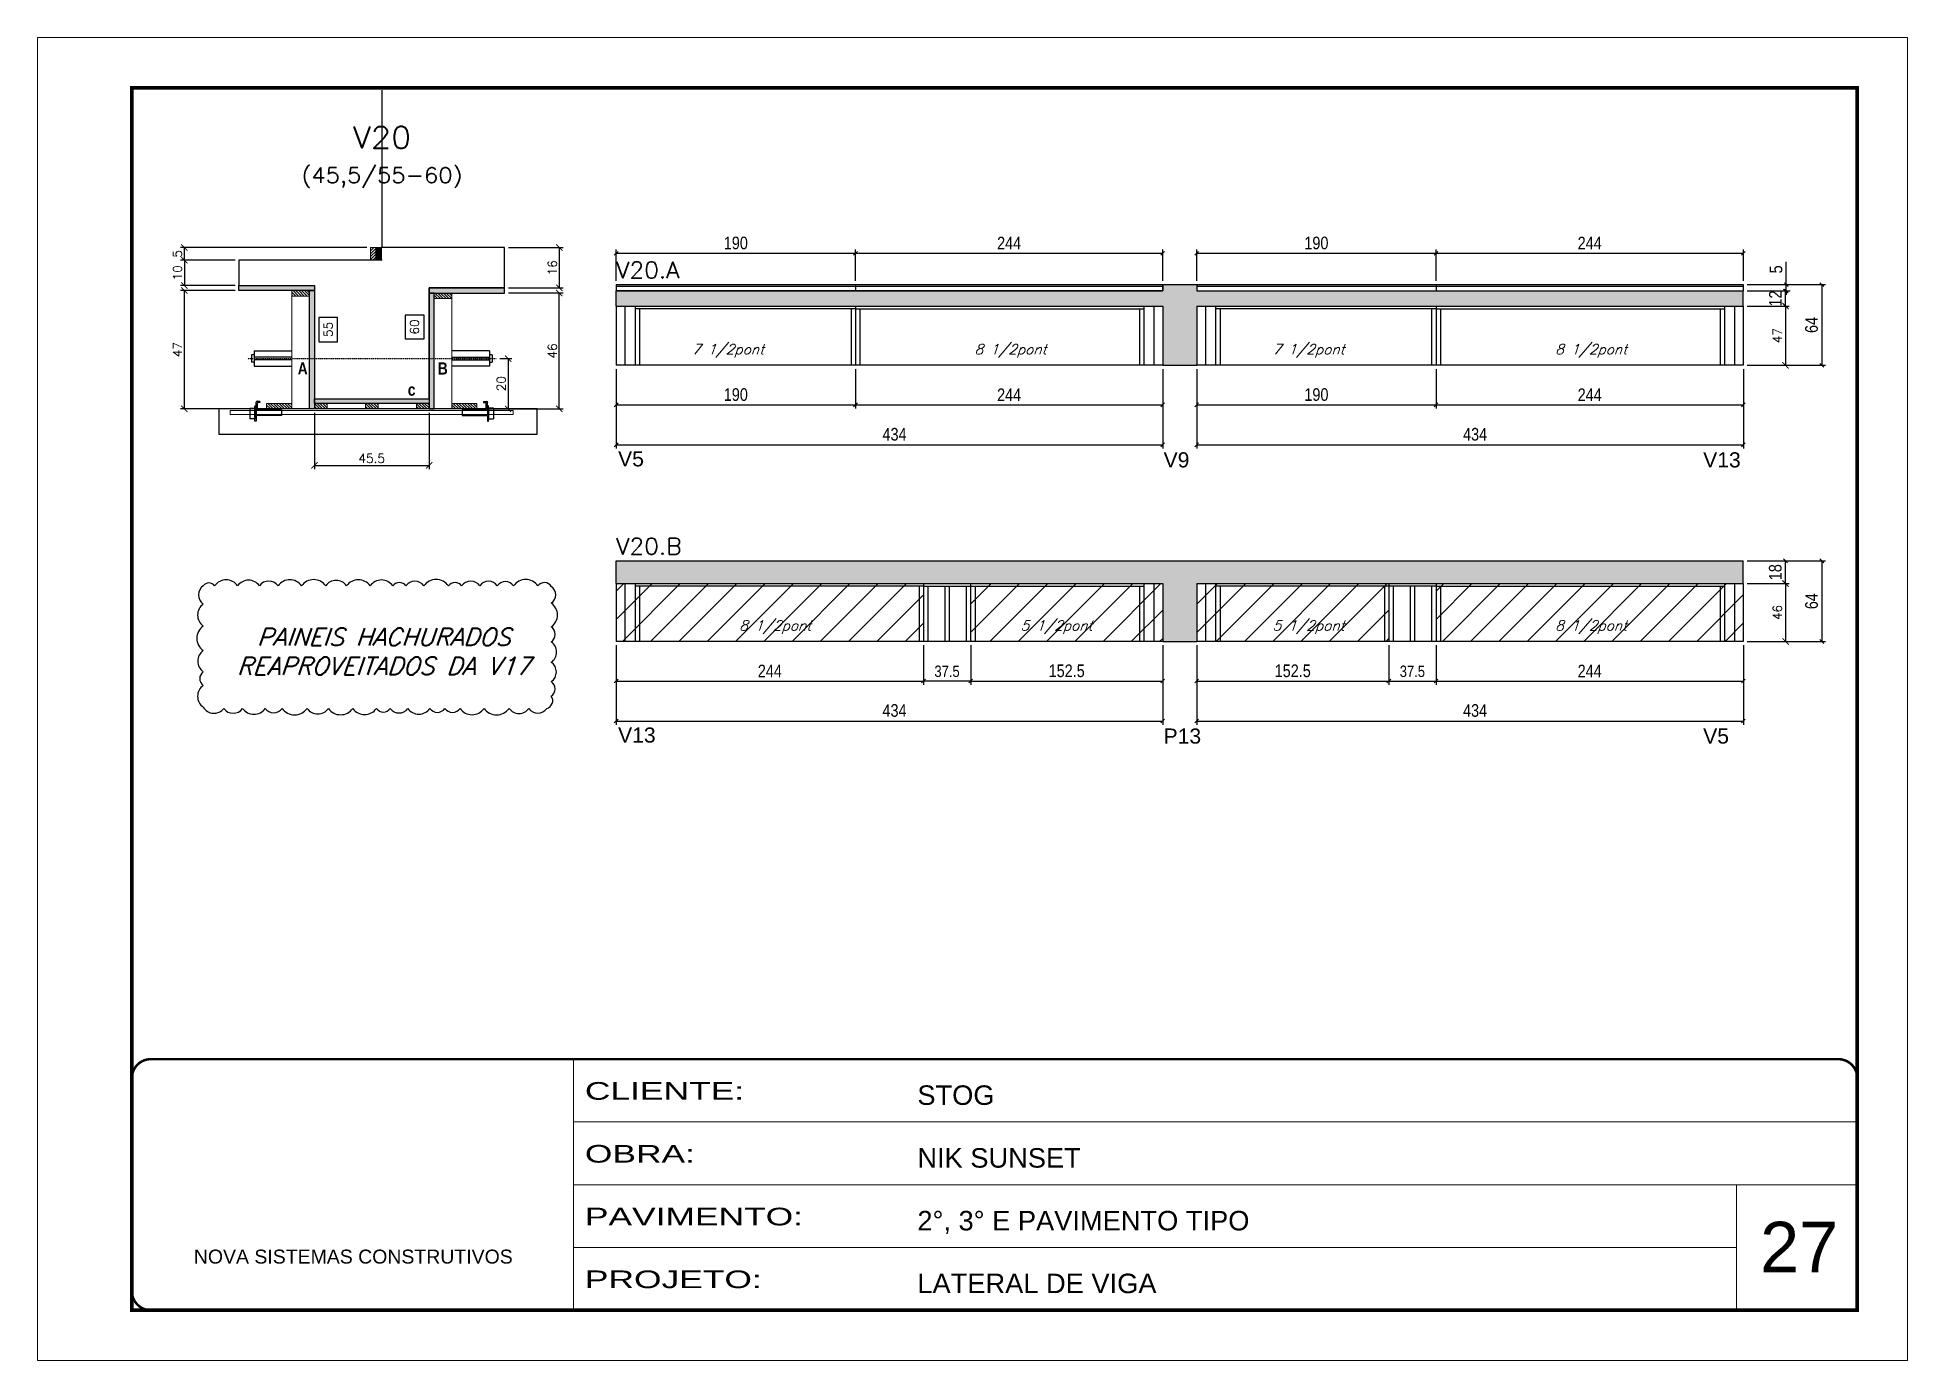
# Model space of a CAD drawing. Extents: x -10448 to -1189, y -11772 to 17235.
# Drawn here: x -7265 to -5780, y 8903 to 9953 of the extents above; entities that cross this region are included whole.
import ezdxf
from ezdxf.enums import TextEntityAlignment as Align

# ---------------------------------------------------------------- set-up
doc = ezdxf.new("R2010")
doc.units = 0
for name, pattern in [('CONTINUO', [0]), ('DASHED', [0.75, 0.5, -0.25]), ('HIDDEN', [0.375, 0.25, -0.125])]:
    doc.linetypes.add(name, pattern=pattern)
for name, color, linetype in [('5', 5, 'Continuous'), ('barrote', 251, 'Continuous'), ('COTA', 241, 'Continuous'), ('Cota Seção (2x)', 4, 'Continuous'), ('detalhes', 4, 'Continuous'), ('Painéis', 200, 'Continuous'), ('presilha', 1, 'Continuous'), ('Reaproveitamento', 251, 'Continuous'), ('SARR_2.2x7', 40, 'Continuous'), ('SARR_3.5x7', 81, 'Continuous'), ('SARR_EDITAR', 141, 'Continuous'), ('TENSOR', 3, 'Continuous'), ('texto', 7, 'Continuous'), ('Texto de Titulo', 7, 'Continuous'), ('Texto Qtd Sarr', 242, 'Continuous')]:
    doc.layers.add(name, color=color, linetype=linetype)
for name, color, linetype, lineweight in [('CARIMBO', 255, 'Continuous', 9), ('CONCRETO', 251, 'Continuous', 25), ('Folhas', 255, 'Continuous', 9), ('Hachura', 251, 'Continuous', 9), ('Madeira', 126, 'Continuous', 18), ('SARRAFO DE PRESSAO', 251, 'DASHED', 9), ('SCO-___-LAJ', 2, 'Continuous', 0), ('Texto Seção', 7, 'Continuous', 15)]:
    doc.layers.add(name, color=color, linetype=linetype, lineweight=lineweight)
doc.styles.add('ARIAL', font='arial.ttf')
doc.styles.add('COTA TECNICA', font='techl___.ttf', dxfattribs={"height": 10})
doc.styles.add('COTA TECNICA-50', font='techl___.ttf', dxfattribs={"height": 9})
doc.styles.add('REGUA-120', font='ROMANS.shx', dxfattribs={"height": 15})
doc.styles.add('Romans', font='romans.shx')
doc.styles.get("Standard").update_dxf_attribs({"font": 'arial.ttf'})
doc.styles.add('TECNICA', font='techb___.ttf', dxfattribs={"height": 10})
doc.styles.add('Tecnologia', font='')
doc.styles.get('Tecnologia').set_extended_font_data('Forgotten Futurist')
doc.dimstyles.new('COTA PAINEL-50', dxfattribs={"dimtxt": 9, "dimasz": 3, "dimexe": 3, "dimexo": 3, "dimgap": 3, "dimtad": 1, "dimdec": 1, "dimzin": 12, "dimdsep": 46, "dimtxsty": 'COTA TECNICA-50', "dimblk1": 'OBLIQUE', "dimblk2": 'OBLIQUE', "dimsah": 1, "dimcen": 0.9, "dimclrd": 4, "dimclre": 4, "dimclrt": 240, "dimadec": 1, "dimazin": 3, "dimtfac": 1, "dimtdec": 1, "dimtmove": 0, "dimatfit": 3, "dimfxl": 1, "dimtolj": 1, "dimtzin": 12, "dimarcsym": 0})
doc.dimstyles.new('Cota Paínel', dxfattribs={"dimtxt": 7, "dimasz": 5, "dimexe": 3, "dimexo": 3, "dimgap": 3, "dimtad": 1, "dimdec": 1, "dimzin": 12, "dimdsep": 46, "dimtxsty": 'Romans', "dimblk": 'ARCHTICK', "dimcen": 0, "dimclrd": 4, "dimclre": 4, "dimclrt": 1, "dimadec": 1, "dimazin": 3, "dimtfac": 1, "dimtdec": 1, "dimtmove": 0, "dimatfit": 3, "dimldrblk": 'OBLIQUE', "dimfxl": 1, "dimtolj": 1, "dimtzin": 12, "dimarcsym": 0})
doc.dimstyles.new('Cota Seção (2x)', dxfattribs={"dimtxt": 7, "dimasz": 5, "dimexe": 3, "dimexo": 3, "dimgap": 2, "dimtad": 3, "dimdec": 1, "dimlfac": 0.5, "dimzin": 12, "dimdsep": 46, "dimtxsty": 'Romans', "dimblk": 'ARCHTICK', "dimcen": 0, "dimclrd": 4, "dimclre": 4, "dimclrt": 1, "dimadec": 1, "dimazin": 3, "dimtfac": 1, "dimtdec": 1, "dimtmove": 0, "dimatfit": 3, "dimldrblk": 'OBLIQUE', "dimfxl": 1, "dimtolj": 1, "dimtzin": 12, "dimarcsym": 0})
doc.dimstyles.new('Cota Seção interna', dxfattribs={"dimtxt": 7, "dimasz": 6, "dimexe": 0.18, "dimexo": 2, "dimgap": -4, "dimtad": 3, "dimdec": 1, "dimlfac": 0.5, "dimzin": 12, "dimdsep": 46, "dimtxsty": 'Romans', "dimblk": 'ARCHTICK', "dimcen": 0.09, "dimse1": 1, "dimse2": 1, "dimsd1": 1, "dimsd2": 1, "dimclrd": 180, "dimclre": 5, "dimclrt": 1, "dimadec": 0, "dimazin": 3, "dimtfac": 1, "dimtdec": 1, "dimtofl": 0, "dimtmove": 0, "dimatfit": 3, "dimldrblk": 'ARCHTICK', "dimfxl": 1, "dimtolj": 1, "dimtzin": 0, "dimarcsym": 0})
doc.dimstyles.new('PAINEL', dxfattribs={"dimtxt": 10, "dimasz": 3, "dimexe": 3, "dimexo": 3, "dimgap": 3, "dimtad": 1, "dimdec": 1, "dimzin": 12, "dimdsep": 46, "dimtxsty": 'COTA TECNICA', "dimblk1": 'OBLIQUE', "dimblk2": 'OBLIQUE', "dimsah": 1, "dimcen": 0.9, "dimclrd": 4, "dimclre": 4, "dimclrt": 240, "dimadec": 1, "dimazin": 3, "dimtfac": 1, "dimtdec": 1, "dimtmove": 0, "dimatfit": 3, "dimfxl": 1, "dimtolj": 1, "dimtzin": 12, "dimarcsym": 0})
pattern_1 = [(45, (-139469.283, -18395.978), (-11.2253202, 11.2253202), [])]

msp = doc.modelspace()

# ---------------------------------------------------------------- texts
at = {"layer": '5', "linetype": 'Continuous'}
for s, p in [('V5', (-6803.71, 9612.38)), ('V9', (-6370.55, 9611.55)), ('V13', (-5942.11, 9611.55)), ('V13', (-6803.71, 9393.2)), ('P13', (-6370.55, 9392.37)), ('V5', (-5942.11, 9392.37))]:
    msp.add_text(s, height=12, rotation=0.00004, dxfattribs=at).set_placement(p)
at = {"layer": 'CARIMBO', "style": 'ARIAL'}
msp.add_text('27', height=40, dxfattribs=at).set_placement((-5896.92, 8972.92))
at = {"layer": 'detalhes', "style": 'TECNICA'}
for s, p in [('A', (-7058.11, 9685.29)), ('B', (-6946.85, 9685.28)), ('c', (-6970.69, 9668.45))]:
    msp.add_text(s, height=9.6, dxfattribs=at).set_placement(p)
at = {"layer": 'texto', "color": 2, "attachment_point": 5, "style": 'Romans'}
for s, insert, char_height in [('{\\Q19;\\C256;7 1/2pont}', (-6716.4, 9703.99), 8), ('{\\Q19;\\C256;8 1/2pont}', (-6492.08, 9703.99), 8), ('{\\Q19;\\C256;7 1/2pont}', (-6255.4, 9703.99), 8), ('{\\Q19;\\C256;8 1/2pont}', (-6031.08, 9703.99), 8), ('{\\Q19;\\C256;8 1/2pont}', (-6678.9, 9484.81), 8), ('{\\Q19;\\C256;5 1/2pont}', (-6455.58, 9484.81), 8), ('{\\Q19;\\C256;5 1/2pont}', (-6255.4, 9484.81), 8), ('{\\Q19;\\C256;8 1/2pont}', (-6031.08, 9484.81), 8), ('{\\Q19;\\C256;PAINEIS HACHURADOS \\PREAPROVEITADOS DA V17}', (-6989.9, 9465.49), 13.8508)]:
    msp.add_mtext(s, dxfattribs=dict(at, insert=insert, char_height=char_height))
at = {"layer": 'Texto Seção', "style": 'REGUA-120', "width": 1.05}
for s, p in [('V20.A', (-6805.24, 9761.71)), ('V20.B', (-6805.24, 9542.52))]:
    msp.add_text(s, height=13, dxfattribs=at).set_placement(p)

# ---------------------------------------------------------------- blocks, each defined once
blk = doc.blocks.new('9999999999')
at = {"color": 30, "linetype": 'CONTINUO'}
for p, q in [((98564.6, 34230.2), (98564.6, 34429.4)), ((98564.6, 34379.6), (99584, 34379.6)), ((98564.6, 34329.8), (99488, 34329.8)), ((99584, 34329.8), (99488, 34329.8)), ((99488, 34329.8), (99488, 34230.2)), ((98564.6, 34280), (99488, 34280))]:
    blk.add_line(p, q, dxfattribs=at)
at = {"color": 30, "linetype": 'CONTINUO', "const_width": 2}
blk.add_lwpolyline([(99584, 34230.2), (99584, 34414.4, 0.414214), (99569, 34429.4), (98229, 34429.4, 0.414214), (98214, 34414.4), (98214, 34245.2, 0.414214), (98229, 34230.2), (99584, 34230.2)], format="xyb", dxfattribs=at)
at = {"layer": 'Folhas'}
blk.add_lwpolyline([(98139, 34190.2), (99624, 34190.2), (99624, 35240.2), (98139, 35240.2)], close=True, dxfattribs=at)
at = {"layer": 'Folhas', "color": 30, "const_width": 3}
blk.add_lwpolyline([(98214, 34230.2), (99584, 34230.2), (99584, 35200.2), (98214, 35200.2)], close=True, dxfattribs=at)
at = {"color": 7, "linetype": 'Continuous', "ltscale": 5, "style": 'ARIAL'}
for s, height, p in [('STOG', 15.48, (98837.7, 34393.1)), ('NIK SUNSET', 15.48, (98837.7, 34343.3)), ('2°, 3° E PAVIMENTO TIPO', 15.483, (98837.7, 34293.5)), ('NOVA SISTEMAS CONSTRUTIVOS', 11.059, (98263.2, 34267.2)), ('LATERAL DE VIGA', 15.483, (98837.7, 34243.7))]:
    blk.add_text(s, height=height, dxfattribs=at).set_placement(p)
at = {"layer": 'Folhas', "color": 7, "style": 'Tecnologia', "width": 1.5}
for s, p in [('CLIENTE:', (98573.7, 34397.2)), ('OBRA:', (98573.7, 34347.3)), ('PAVIMENTO:', (98573.7, 34297.5)), ('PROJETO:', (98573.7, 34247.7))]:
    blk.add_text(s, height=14, dxfattribs=at).set_placement(p)
blk = doc.blocks.new('titulo1')
at = {"layer": 'Defpoints', "color": 252, "linetype": 'HIDDEN', "ltscale": 2}
blk.add_line((0, 0), (0, 125), dxfattribs=at)
at = {"layer": 'Defpoints', "style": 'Romans', "oblique": 15}
blk.add_attdef('FOLHA', text='', height=10, dxfattribs=at).set_placement((0, 15.6), align=Align.MIDDLE_CENTER)
at = {"layer": 'Texto Qtd Sarr', "color": 3, "style": 'Romans', "oblique": 15}
for tag, height, p in [('TITULO', 17, (0, 71.4)), ('SEÇÃO', 12, (0, 41.5))]:
    blk.add_attdef(tag, text='', height=height, dxfattribs=at).set_placement(p, align=Align.MIDDLE_CENTER)
blk = doc.blocks.new('_ArchTick')
at = {"color": 0, "linetype": 'ByBlock', "const_width": 0.15}
blk.add_lwpolyline([(-0.5, -0.5), (0.5, 0.5)], dxfattribs=at)
blk = doc.blocks.new('*D214')
at = {"layer": 'COTA', "color": 4, "lineweight": -2, "transparency": 16777216}
for p, q in [((-7107.8, 9776), (-7151.1, 9776)), ((-7148.1, 9776), (-7148.1, 9756)), ((-7107.8, 9756), (-7151.1, 9756))]:
    blk.add_line(p, q, dxfattribs=at)
at = {"layer": 'Defpoints', "color": 0, "transparency": 16777216}
for p in [(-7104.8, 9776), (-7148.1, 9756), (-7104.8, 9756)]:
    blk.add_point(p, dxfattribs=at)
at = {"layer": 'COTA', "color": 4, "lineweight": -2, "transparency": 16777216, "xscale": 5, "yscale": 5, "zscale": 5}
for p, rotation in [((-7148.1, 9776), 90), ((-7148.1, 9756), 270)]:
    blk.add_blockref('_ArchTick', p, dxfattribs=dict(at, rotation=rotation))
at = {"layer": 'COTA', "color": 1, "transparency": 16777216, "insert": (-7153.6, 9766), "char_height": 7, "attachment_point": 5, "rotation": 90, "style": 'Romans'}
blk.add_mtext('\\A1;10', dxfattribs=at)
blk = doc.blocks.new('_Oblique')
at = {"color": 0, "linetype": 'ByBlock', "lineweight": -2}
blk.add_line((-0.5, -0.5), (0.5, 0.5), dxfattribs=at)
blk = doc.blocks.new('*D215')
at = {"layer": 'COTA', "color": 4, "lineweight": -2, "transparency": 16777216}
for p, q in [((-7107.8, 9752), (-7151.1, 9752)), ((-7148.1, 9658), (-7148.1, 9752)), ((-7085.8, 9658), (-7151.1, 9658))]:
    blk.add_line(p, q, dxfattribs=at)
at = {"layer": 'Defpoints', "color": 0, "transparency": 16777216}
for p in [(-7148.1, 9752), (-7104.8, 9752), (-7082.8, 9658)]:
    blk.add_point(p, dxfattribs=at)
at = {"layer": 'COTA', "color": 4, "lineweight": -2, "transparency": 16777216, "xscale": 5, "yscale": 5, "zscale": 5}
for p, rotation in [((-7148.1, 9752), 90), ((-7148.1, 9658), 270)]:
    blk.add_blockref('_ArchTick', p, dxfattribs=dict(at, rotation=rotation))
at = {"layer": 'COTA', "color": 1, "transparency": 16777216, "insert": (-7153.6, 9705), "char_height": 7, "attachment_point": 5, "rotation": 90, "style": 'Romans'}
blk.add_mtext('\\A1;47', dxfattribs=at)
blk = doc.blocks.new('*D216')
at = {"layer": 'Cota Seção (2x)', "color": 180, "lineweight": -2, "transparency": 16777216}
for p, q in [((-6957.8, 9732.5), (-6972.8, 9732.5)), ((-6972.8, 9732.5), (-6972.8, 9713.5)), ((-6957.8, 9713.5), (-6957.8, 9732.5)), ((-6972.8, 9713.5), (-6957.8, 9713.5))]:
    blk.add_line(p, q, dxfattribs=at)
at = {"layer": 'Defpoints', "color": 0, "transparency": 16777216}
for p in [(-6953.8, 9786), (-6953.5, 9786), (-6953.5, 9666)]:
    blk.add_point(p, dxfattribs=at)
at = {"layer": 'Cota Seção (2x)', "color": 1, "transparency": 16777216, "insert": (-6965.3, 9723), "char_height": 7, "attachment_point": 5, "rotation": 90, "style": 'Romans'}
blk.add_mtext('\\A1;60', dxfattribs=at)
blk = doc.blocks.new('PRESILHA METÁLICA 1')
at = {"layer": 'presilha'}
for p, q in [((0, 13), (6, 13)), ((0, 13), (0, 0)), ((6, 0), (0, 0)), ((6, 15.5), (7.5, 15.5)), ((6, -2.5), (6, 15.5)), ((6, 13), (6, 0)), ((7.5, 10.6), (7.5, 19.9)), ((7.5, 15.5), (7.5, -2.5)), ((37.5, 4.1), (7.5, 4.1)), ((12, 21), (8.6, 21)), ((9, 11.6), (9, 18.9)), ((12, 19.5), (9.6, 19.5)), ((37.5, 11), (9.6, 11)), ((12, 21), (12, 19.5)), ((37.5, 11), (37.5, 4.1)), ((7.5, -2.5), (6, -2.5))]:
    blk.add_line(p, q, dxfattribs=at)
for centre, radius, start, end in [((8.6, 19.9), 1.14, 90, 180), ((9.6, 18.9), 0.57, 90, 180), ((9.6, 11.6), 0.57, 180, 270)]:
    blk.add_arc(centre, radius, start, end, dxfattribs=at)
blk = doc.blocks.new('*D217')
at = {"layer": 'COTA', "color": 4, "lineweight": -2, "transparency": 16777216}
for p, q in [((-7044.8, 9655), (-7044.8, 9610.2)), ((-6953.8, 9655), (-6953.8, 9610.2)), ((-7044.8, 9613.2), (-6953.8, 9613.2))]:
    blk.add_line(p, q, dxfattribs=at)
at = {"layer": 'Defpoints', "color": 0, "transparency": 16777216}
for p in [(-7044.8, 9658), (-6953.8, 9658), (-6953.8, 9613.2)]:
    blk.add_point(p, dxfattribs=at)
at = {"layer": 'COTA', "color": 4, "lineweight": -2, "transparency": 16777216, "xscale": 5, "yscale": 5, "zscale": 5, "rotation": 180}
blk.add_blockref('_ArchTick', (-7044.8, 9613.2), dxfattribs=at)
at = {"layer": 'COTA', "color": 4, "lineweight": -2, "transparency": 16777216, "xscale": 5, "yscale": 5, "zscale": 5}
blk.add_blockref('_ArchTick', (-6953.8, 9613.2), dxfattribs=at)
at = {"layer": 'COTA', "color": 1, "transparency": 16777216, "insert": (-6999.3, 9618.7), "char_height": 7, "attachment_point": 5, "style": 'Romans'}
blk.add_mtext('\\A1;45.5', dxfattribs=at)
blk = doc.blocks.new('*D1329')
at = {"layer": 'COTA', "color": 4, "lineweight": -2, "transparency": 16777216}
for p, q in [((-6897.5, 9697.9), (-6888, 9697.9)), ((-6891, 9697.9), (-6891, 9658)), ((-6912.8, 9658), (-6888, 9658))]:
    blk.add_line(p, q, dxfattribs=at)
at = {"layer": 'Defpoints', "color": 0, "transparency": 16777216}
for p in [(-6900.5, 9697.9), (-6915.8, 9658), (-6891, 9658)]:
    blk.add_point(p, dxfattribs=at)
at = {"layer": 'COTA', "color": 4, "lineweight": -2, "transparency": 16777216, "xscale": 5, "yscale": 5, "zscale": 5}
for p, rotation in [((-6891, 9697.9), 90), ((-6891, 9658), 270)]:
    blk.add_blockref('_ArchTick', p, dxfattribs=dict(at, rotation=rotation))
at = {"layer": 'COTA', "color": 1, "transparency": 16777216, "insert": (-6896.5, 9678), "char_height": 7, "attachment_point": 5, "rotation": 90, "style": 'Romans'}
blk.add_mtext('\\A1;20', dxfattribs=at)
blk = doc.blocks.new('*D218')
at = {"layer": 'COTA', "color": 4, "lineweight": -2, "transparency": 16777216}
for p, q in [((-6890.8, 9786), (-6847.4, 9786)), ((-6850.4, 9786), (-6850.4, 9754)), ((-6890.8, 9754), (-6847.4, 9754))]:
    blk.add_line(p, q, dxfattribs=at)
at = {"layer": 'Defpoints', "color": 0, "transparency": 16777216}
for p in [(-6893.8, 9786), (-6893.8, 9754), (-6850.4, 9754)]:
    blk.add_point(p, dxfattribs=at)
at = {"layer": 'COTA', "color": 4, "lineweight": -2, "transparency": 16777216, "xscale": 5, "yscale": 5, "zscale": 5}
for p, rotation in [((-6850.4, 9786), 90), ((-6850.4, 9754), 270)]:
    blk.add_blockref('_ArchTick', p, dxfattribs=dict(at, rotation=rotation))
at = {"layer": 'COTA', "color": 1, "transparency": 16777216, "insert": (-6855.9, 9770), "char_height": 7, "attachment_point": 5, "rotation": 90, "style": 'Romans'}
blk.add_mtext('\\A1;16', dxfattribs=at)
blk = doc.blocks.new('*D219')
at = {"layer": 'COTA', "color": 4, "lineweight": -2, "transparency": 16777216}
for p, q in [((-6890.8, 9750), (-6847.4, 9750)), ((-6850.4, 9658), (-6850.4, 9750)), ((-6912.8, 9658), (-6847.4, 9658))]:
    blk.add_line(p, q, dxfattribs=at)
at = {"layer": 'Defpoints', "color": 0, "transparency": 16777216}
for p in [(-6893.8, 9750), (-6850.4, 9750), (-6915.8, 9658)]:
    blk.add_point(p, dxfattribs=at)
at = {"layer": 'COTA', "color": 4, "lineweight": -2, "transparency": 16777216, "xscale": 5, "yscale": 5, "zscale": 5}
for p, rotation in [((-6850.4, 9750), 90), ((-6850.4, 9658), 270)]:
    blk.add_blockref('_ArchTick', p, dxfattribs=dict(at, rotation=rotation))
at = {"layer": 'COTA', "color": 1, "transparency": 16777216, "insert": (-6855.9, 9704), "char_height": 7, "attachment_point": 5, "rotation": 90, "style": 'Romans'}
blk.add_mtext('\\A1;46', dxfattribs=at)
blk = doc.blocks.new('*D220')
at = {"layer": 'COTA', "color": 4, "lineweight": -2, "transparency": 16777216}
for p, q in [((-7003.2, 9786), (-7151.1, 9786)), ((-7107.8, 9776), (-7151.1, 9776)), ((-7148.1, 9776), (-7148.1, 9786))]:
    blk.add_line(p, q, dxfattribs=at)
at = {"layer": 'Defpoints', "color": 0, "transparency": 16777216}
for p in [(-7148.1, 9786), (-7104.8, 9776), (-7000.2, 9786)]:
    blk.add_point(p, dxfattribs=at)
at = {"layer": 'COTA', "color": 4, "lineweight": -2, "transparency": 16777216, "xscale": 5, "yscale": 5, "zscale": 5}
for p, rotation in [((-7148.1, 9786), 90), ((-7148.1, 9776), 270)]:
    blk.add_blockref('_ArchTick', p, dxfattribs=dict(at, rotation=rotation))
at = {"layer": 'COTA', "color": 1, "transparency": 16777216, "insert": (-7153.6, 9781), "char_height": 7, "attachment_point": 5, "rotation": 90, "style": 'Romans'}
blk.add_mtext('\\A1;5', dxfattribs=at)
blk = doc.blocks.new('*D1330')
at = {"layer": 'Cota Seção (2x)', "color": 180, "lineweight": -2, "transparency": 16777216}
for p, q in [((-7026.4, 9730.6), (-7041.4, 9730.6)), ((-7041.4, 9730.6), (-7041.4, 9711.3)), ((-7026.4, 9711.3), (-7026.4, 9730.6)), ((-7041.4, 9711.3), (-7026.4, 9711.3))]:
    blk.add_line(p, q, dxfattribs=at)
at = {"layer": 'Defpoints', "color": 0, "transparency": 16777216}
for p in [(-7044.8, 9776), (-7022.4, 9776), (-7044.8, 9666)]:
    blk.add_point(p, dxfattribs=at)
at = {"layer": 'Cota Seção (2x)', "color": 1, "transparency": 16777216, "insert": (-7033.9, 9721), "char_height": 7, "attachment_point": 5, "rotation": 90, "style": 'Romans'}
blk.add_mtext('\\A1;55', dxfattribs=at)
blk = doc.blocks.new('*D1331')
at = {"layer": 'COTA', "color": 4, "linetype": 'ByBlock', "lineweight": -2, "transparency": 16777216}
for p, q in [((-6805.2, 9689.6), (-6805.2, 9658.2)), ((-6615.2, 9689.6), (-6615.2, 9658.2)), ((-6805.2, 9661.2), (-6615.2, 9661.2))]:
    blk.add_line(p, q, dxfattribs=at)
at = {"layer": 'Defpoints', "color": 0, "linetype": 'ByBlock', "transparency": 16777216}
for p in [(-6805.2, 9692.6), (-6615.2, 9692.6), (-6615.2, 9661.2)]:
    blk.add_point(p, dxfattribs=at)
at = {"layer": 'COTA', "color": 4, "linetype": 'ByBlock', "lineweight": -2, "transparency": 16777216, "xscale": 3, "yscale": 3, "zscale": 3, "rotation": 180}
blk.add_blockref('_Oblique', (-6805.2, 9661.2), dxfattribs=at)
at = {"layer": 'COTA', "color": 4, "linetype": 'ByBlock', "lineweight": -2, "transparency": 16777216, "xscale": 3, "yscale": 3, "zscale": 3}
blk.add_blockref('_Oblique', (-6615.2, 9661.2), dxfattribs=at)
at = {"layer": 'COTA', "color": 240, "linetype": 'ByBlock', "transparency": 16777216, "insert": (-6710.2, 9669.3), "char_height": 10, "attachment_point": 5, "style": 'COTA TECNICA'}
blk.add_mtext('\\A1;190', dxfattribs=at)
blk = doc.blocks.new('*D1332')
at = {"layer": 'COTA', "color": 4, "linetype": 'ByBlock', "lineweight": -2, "transparency": 16777216}
for p, q in [((-6615.2, 9689.6), (-6615.2, 9658.2)), ((-6371.2, 9689.6), (-6371.2, 9658.2)), ((-6615.2, 9661.2), (-6371.2, 9661.2))]:
    blk.add_line(p, q, dxfattribs=at)
at = {"layer": 'Defpoints', "color": 0, "linetype": 'ByBlock', "transparency": 16777216}
for p in [(-6615.2, 9692.6), (-6371.2, 9692.6), (-6371.2, 9661.2)]:
    blk.add_point(p, dxfattribs=at)
at = {"layer": 'COTA', "color": 4, "linetype": 'ByBlock', "lineweight": -2, "transparency": 16777216, "xscale": 3, "yscale": 3, "zscale": 3, "rotation": 180}
blk.add_blockref('_Oblique', (-6615.2, 9661.2), dxfattribs=at)
at = {"layer": 'COTA', "color": 4, "linetype": 'ByBlock', "lineweight": -2, "transparency": 16777216, "xscale": 3, "yscale": 3, "zscale": 3}
blk.add_blockref('_Oblique', (-6371.2, 9661.2), dxfattribs=at)
at = {"layer": 'COTA', "color": 240, "linetype": 'ByBlock', "transparency": 16777216, "insert": (-6493.2, 9669.2), "char_height": 10, "attachment_point": 5, "style": 'COTA TECNICA'}
blk.add_mtext('\\A1;244', dxfattribs=at)
blk = doc.blocks.new('*D221')
at = {"layer": 'COTA', "color": 4, "linetype": 'ByBlock', "lineweight": -2, "transparency": 16777216}
for p, q in [((-6805.2, 9689.6), (-6805.2, 9626.5)), ((-6371.2, 9689.6), (-6371.2, 9626.5)), ((-6805.2, 9629.5), (-6371.2, 9629.5))]:
    blk.add_line(p, q, dxfattribs=at)
at = {"layer": 'Defpoints', "color": 0, "linetype": 'ByBlock', "transparency": 16777216}
for p in [(-6805.2, 9692.6), (-6371.2, 9692.6), (-6371.2, 9629.5)]:
    blk.add_point(p, dxfattribs=at)
at = {"layer": 'COTA', "color": 4, "linetype": 'ByBlock', "lineweight": -2, "transparency": 16777216, "xscale": 3, "yscale": 3, "zscale": 3, "rotation": 180}
blk.add_blockref('_Oblique', (-6805.2, 9629.5), dxfattribs=at)
at = {"layer": 'COTA', "color": 4, "linetype": 'ByBlock', "lineweight": -2, "transparency": 16777216, "xscale": 3, "yscale": 3, "zscale": 3}
blk.add_blockref('_Oblique', (-6371.2, 9629.5), dxfattribs=at)
at = {"layer": 'COTA', "color": 240, "linetype": 'ByBlock', "transparency": 16777216, "insert": (-6584.2, 9637.8), "char_height": 10, "attachment_point": 5, "style": 'COTA TECNICA'}
blk.add_mtext('\\A1;434', dxfattribs=at)
blk = doc.blocks.new('*D1333')
at = {"layer": 'COTA', "color": 4, "linetype": 'ByBlock', "lineweight": -2, "transparency": 16777216}
for p, q in [((-6344.2, 9689.6), (-6344.2, 9658.2)), ((-6154.2, 9689.6), (-6154.2, 9658.2)), ((-6344.2, 9661.2), (-6154.2, 9661.2))]:
    blk.add_line(p, q, dxfattribs=at)
at = {"layer": 'Defpoints', "color": 0, "linetype": 'ByBlock', "transparency": 16777216}
for p in [(-6344.2, 9692.6), (-6154.2, 9692.6), (-6154.2, 9661.2)]:
    blk.add_point(p, dxfattribs=at)
at = {"layer": 'COTA', "color": 4, "linetype": 'ByBlock', "lineweight": -2, "transparency": 16777216, "xscale": 3, "yscale": 3, "zscale": 3, "rotation": 180}
blk.add_blockref('_Oblique', (-6344.2, 9661.2), dxfattribs=at)
at = {"layer": 'COTA', "color": 4, "linetype": 'ByBlock', "lineweight": -2, "transparency": 16777216, "xscale": 3, "yscale": 3, "zscale": 3}
blk.add_blockref('_Oblique', (-6154.2, 9661.2), dxfattribs=at)
at = {"layer": 'COTA', "color": 240, "linetype": 'ByBlock', "transparency": 16777216, "insert": (-6249.2, 9669.3), "char_height": 10, "attachment_point": 5, "style": 'COTA TECNICA'}
blk.add_mtext('\\A1;190', dxfattribs=at)
blk = doc.blocks.new('*D1334')
at = {"layer": 'COTA', "color": 4, "linetype": 'ByBlock', "lineweight": -2, "transparency": 16777216}
for p, q in [((-6154.2, 9689.6), (-6154.2, 9658.2)), ((-5910.2, 9689.6), (-5910.2, 9658.2)), ((-6154.2, 9661.2), (-5910.2, 9661.2))]:
    blk.add_line(p, q, dxfattribs=at)
at = {"layer": 'Defpoints', "color": 0, "linetype": 'ByBlock', "transparency": 16777216}
for p in [(-6154.2, 9692.6), (-5910.2, 9692.6), (-5910.2, 9661.2)]:
    blk.add_point(p, dxfattribs=at)
at = {"layer": 'COTA', "color": 4, "linetype": 'ByBlock', "lineweight": -2, "transparency": 16777216, "xscale": 3, "yscale": 3, "zscale": 3, "rotation": 180}
blk.add_blockref('_Oblique', (-6154.2, 9661.2), dxfattribs=at)
at = {"layer": 'COTA', "color": 4, "linetype": 'ByBlock', "lineweight": -2, "transparency": 16777216, "xscale": 3, "yscale": 3, "zscale": 3}
blk.add_blockref('_Oblique', (-5910.2, 9661.2), dxfattribs=at)
at = {"layer": 'COTA', "color": 240, "linetype": 'ByBlock', "transparency": 16777216, "insert": (-6032.2, 9669.2), "char_height": 10, "attachment_point": 5, "style": 'COTA TECNICA'}
blk.add_mtext('\\A1;244', dxfattribs=at)
blk = doc.blocks.new('*D222')
at = {"layer": 'COTA', "color": 4, "linetype": 'ByBlock', "lineweight": -2, "transparency": 16777216}
for p, q in [((-6344.2, 9689.6), (-6344.2, 9626.5)), ((-5910.2, 9689.6), (-5910.2, 9626.5)), ((-6344.2, 9629.5), (-5910.2, 9629.5))]:
    blk.add_line(p, q, dxfattribs=at)
at = {"layer": 'Defpoints', "color": 0, "linetype": 'ByBlock', "transparency": 16777216}
for p in [(-6344.2, 9692.6), (-5910.2, 9692.6), (-5910.2, 9629.5)]:
    blk.add_point(p, dxfattribs=at)
at = {"layer": 'COTA', "color": 4, "linetype": 'ByBlock', "lineweight": -2, "transparency": 16777216, "xscale": 3, "yscale": 3, "zscale": 3, "rotation": 180}
blk.add_blockref('_Oblique', (-6344.2, 9629.5), dxfattribs=at)
at = {"layer": 'COTA', "color": 4, "linetype": 'ByBlock', "lineweight": -2, "transparency": 16777216, "xscale": 3, "yscale": 3, "zscale": 3}
blk.add_blockref('_Oblique', (-5910.2, 9629.5), dxfattribs=at)
at = {"layer": 'COTA', "color": 240, "linetype": 'ByBlock', "transparency": 16777216, "insert": (-6123.2, 9637.8), "char_height": 10, "attachment_point": 5, "style": 'COTA TECNICA'}
blk.add_mtext('\\A1;434', dxfattribs=at)
blk = doc.blocks.new('*D1335')
at = {"layer": 'COTA', "color": 4, "linetype": 'ByBlock', "lineweight": -2, "transparency": 16777216}
for p, q in [((-6344.2, 9759.6), (-6344.2, 9784.5)), ((-6344.2, 9781.5), (-6154.2, 9781.5)), ((-6154.2, 9759.6), (-6154.2, 9784.5))]:
    blk.add_line(p, q, dxfattribs=at)
at = {"layer": 'Defpoints', "color": 0, "linetype": 'ByBlock', "transparency": 16777216}
for p in [(-6154.2, 9781.5), (-6344.2, 9756.6), (-6154.2, 9756.6)]:
    blk.add_point(p, dxfattribs=at)
at = {"layer": 'COTA', "color": 4, "linetype": 'ByBlock', "lineweight": -2, "transparency": 16777216, "xscale": 3, "yscale": 3, "zscale": 3, "rotation": 180}
blk.add_blockref('_Oblique', (-6344.2, 9781.5), dxfattribs=at)
at = {"layer": 'COTA', "color": 4, "linetype": 'ByBlock', "lineweight": -2, "transparency": 16777216, "xscale": 3, "yscale": 3, "zscale": 3}
blk.add_blockref('_Oblique', (-6154.2, 9781.5), dxfattribs=at)
at = {"layer": 'COTA', "color": 240, "linetype": 'ByBlock', "transparency": 16777216, "insert": (-6249.2, 9789.6), "char_height": 10, "attachment_point": 5, "style": 'COTA TECNICA'}
blk.add_mtext('\\A1;190', dxfattribs=at)
blk = doc.blocks.new('*D1336')
at = {"layer": 'COTA', "color": 4, "linetype": 'ByBlock', "lineweight": -2, "transparency": 16777216}
for p, q in [((-6154.2, 9759.6), (-6154.2, 9784.5)), ((-6154.2, 9781.5), (-5910.2, 9781.5)), ((-5910.2, 9759.6), (-5910.2, 9784.5))]:
    blk.add_line(p, q, dxfattribs=at)
at = {"layer": 'Defpoints', "color": 0, "linetype": 'ByBlock', "transparency": 16777216}
for p in [(-5910.2, 9781.5), (-6154.2, 9756.6), (-5910.2, 9756.6)]:
    blk.add_point(p, dxfattribs=at)
at = {"layer": 'COTA', "color": 4, "linetype": 'ByBlock', "lineweight": -2, "transparency": 16777216, "xscale": 3, "yscale": 3, "zscale": 3, "rotation": 180}
blk.add_blockref('_Oblique', (-6154.2, 9781.5), dxfattribs=at)
at = {"layer": 'COTA', "color": 4, "linetype": 'ByBlock', "lineweight": -2, "transparency": 16777216, "xscale": 3, "yscale": 3, "zscale": 3}
blk.add_blockref('_Oblique', (-5910.2, 9781.5), dxfattribs=at)
at = {"layer": 'COTA', "color": 240, "linetype": 'ByBlock', "transparency": 16777216, "insert": (-6032.2, 9789.6), "char_height": 10, "attachment_point": 5, "style": 'COTA TECNICA'}
blk.add_mtext('\\A1;244', dxfattribs=at)
blk = doc.blocks.new('*D1337')
at = {"layer": 'COTA', "color": 4, "linetype": 'ByBlock', "lineweight": -2, "transparency": 16777216}
for p, q in [((-6805.2, 9759.6), (-6805.2, 9784.5)), ((-6805.2, 9781.5), (-6615.2, 9781.5)), ((-6615.2, 9759.6), (-6615.2, 9784.5))]:
    blk.add_line(p, q, dxfattribs=at)
at = {"layer": 'Defpoints', "color": 0, "linetype": 'ByBlock', "transparency": 16777216}
for p in [(-6615.2, 9781.5), (-6805.2, 9756.6), (-6615.2, 9756.6)]:
    blk.add_point(p, dxfattribs=at)
at = {"layer": 'COTA', "color": 4, "linetype": 'ByBlock', "lineweight": -2, "transparency": 16777216, "xscale": 3, "yscale": 3, "zscale": 3, "rotation": 180}
blk.add_blockref('_Oblique', (-6805.2, 9781.5), dxfattribs=at)
at = {"layer": 'COTA', "color": 4, "linetype": 'ByBlock', "lineweight": -2, "transparency": 16777216, "xscale": 3, "yscale": 3, "zscale": 3}
blk.add_blockref('_Oblique', (-6615.2, 9781.5), dxfattribs=at)
at = {"layer": 'COTA', "color": 240, "linetype": 'ByBlock', "transparency": 16777216, "insert": (-6710.2, 9789.6), "char_height": 10, "attachment_point": 5, "style": 'COTA TECNICA'}
blk.add_mtext('\\A1;190', dxfattribs=at)
blk = doc.blocks.new('*D223')
at = {"layer": 'COTA', "color": 4, "linetype": 'ByBlock', "lineweight": -2, "transparency": 16777216}
for p, q in [((-6615.2, 9759.6), (-6615.2, 9784.5)), ((-6615.2, 9781.5), (-6371.2, 9781.5)), ((-6371.2, 9759.6), (-6371.2, 9784.5))]:
    blk.add_line(p, q, dxfattribs=at)
at = {"layer": 'Defpoints', "color": 0, "linetype": 'ByBlock', "transparency": 16777216}
for p in [(-6371.2, 9781.5), (-6615.2, 9756.6), (-6371.2, 9756.6)]:
    blk.add_point(p, dxfattribs=at)
at = {"layer": 'COTA', "color": 4, "linetype": 'ByBlock', "lineweight": -2, "transparency": 16777216, "xscale": 3, "yscale": 3, "zscale": 3, "rotation": 180}
blk.add_blockref('_Oblique', (-6615.2, 9781.5), dxfattribs=at)
at = {"layer": 'COTA', "color": 4, "linetype": 'ByBlock', "lineweight": -2, "transparency": 16777216, "xscale": 3, "yscale": 3, "zscale": 3}
blk.add_blockref('_Oblique', (-6371.2, 9781.5), dxfattribs=at)
at = {"layer": 'COTA', "color": 240, "linetype": 'ByBlock', "transparency": 16777216, "insert": (-6493.2, 9789.6), "char_height": 10, "attachment_point": 5, "style": 'COTA TECNICA'}
blk.add_mtext('\\A1;244', dxfattribs=at)
blk = doc.blocks.new('*D224')
at = {"layer": 'COTA', "color": 4, "lineweight": -2, "transparency": 16777216}
for p, q in [((-5907.2, 9739.6), (-5873.7, 9739.6)), ((-5876.7, 9739.6), (-5876.7, 9692.6)), ((-5907.2, 9692.6), (-5873.7, 9692.6))]:
    blk.add_line(p, q, dxfattribs=at)
at = {"layer": 'Defpoints', "color": 0, "transparency": 16777216}
for p in [(-5910.2, 9739.6), (-5910.2, 9692.6), (-5876.7, 9692.6)]:
    blk.add_point(p, dxfattribs=at)
at = {"layer": 'COTA', "color": 4, "lineweight": -2, "transparency": 16777216, "xscale": 5, "yscale": 5, "zscale": 5}
for p, rotation in [((-5876.7, 9739.6), 90), ((-5876.7, 9692.6), 270)]:
    blk.add_blockref('_ArchTick', p, dxfattribs=dict(at, rotation=rotation))
at = {"layer": 'COTA', "color": 1, "transparency": 16777216, "insert": (-5883.2, 9716.1), "char_height": 7, "attachment_point": 5, "rotation": 90, "style": 'Romans'}
blk.add_mtext('\\A1;47', dxfattribs=at)
blk = doc.blocks.new('*D225')
at = {"layer": 'COTA', "color": 4, "linetype": 'ByBlock', "lineweight": -2, "transparency": 16777216}
for p, q in [((-5907.2, 9751.6), (-5873.7, 9751.6)), ((-5876.7, 9739.6), (-5876.7, 9751.6)), ((-5907.2, 9739.6), (-5873.7, 9739.6))]:
    blk.add_line(p, q, dxfattribs=at)
at = {"layer": 'Defpoints', "color": 0, "linetype": 'ByBlock', "transparency": 16777216}
for p in [(-5910.2, 9751.6), (-5876.7, 9751.6), (-5910.2, 9739.6)]:
    blk.add_point(p, dxfattribs=at)
at = {"layer": 'COTA', "color": 4, "linetype": 'ByBlock', "lineweight": -2, "transparency": 16777216, "xscale": 3, "yscale": 3, "zscale": 3}
for p, rotation in [((-5876.7, 9751.6), 90), ((-5876.7, 9739.6), 270)]:
    blk.add_blockref('_Oblique', p, dxfattribs=dict(at, rotation=rotation))
at = {"layer": 'COTA', "color": 240, "linetype": 'ByBlock', "transparency": 16777216, "insert": (-5884.8, 9745.6), "char_height": 10, "attachment_point": 5, "rotation": 90, "style": 'COTA TECNICA'}
blk.add_mtext('\\A1;12', dxfattribs=at)
blk = doc.blocks.new('*D226')
at = {"layer": 'COTA', "color": 4, "linetype": 'ByBlock', "lineweight": -2, "transparency": 16777216}
for p, q in [((-5907.2, 9756.6), (-5844.9, 9756.6)), ((-5847.9, 9756.6), (-5847.9, 9692.6)), ((-5907.2, 9692.6), (-5844.9, 9692.6))]:
    blk.add_line(p, q, dxfattribs=at)
at = {"layer": 'Defpoints', "color": 0, "linetype": 'ByBlock', "transparency": 16777216}
for p in [(-5910.2, 9756.6), (-5910.2, 9692.6), (-5847.9, 9692.6)]:
    blk.add_point(p, dxfattribs=at)
at = {"layer": 'COTA', "color": 4, "linetype": 'ByBlock', "lineweight": -2, "transparency": 16777216, "xscale": 3, "yscale": 3, "zscale": 3}
for p, rotation in [((-5847.9, 9756.6), 90), ((-5847.9, 9692.6), 270)]:
    blk.add_blockref('_Oblique', p, dxfattribs=dict(at, rotation=rotation))
at = {"layer": 'COTA', "color": 240, "linetype": 'ByBlock', "transparency": 16777216, "insert": (-5856, 9724.6), "char_height": 10, "attachment_point": 5, "rotation": 90, "style": 'COTA TECNICA'}
blk.add_mtext('\\A1;64', dxfattribs=at)
blk = doc.blocks.new('*D227')
at = {"layer": 'COTA', "color": 4, "linetype": 'ByBlock', "lineweight": -2, "transparency": 16777216}
for p, q in [((-5876.1, 9756.6), (-5876.1, 9774.7)), ((-5907.2, 9756.6), (-5873.1, 9756.6)), ((-5876.1, 9751.6), (-5876.1, 9756.6)), ((-5907.2, 9751.6), (-5873.1, 9751.6)), ((-5876.1, 9751.6), (-5876.1, 9748.6))]:
    blk.add_line(p, q, dxfattribs=at)
at = {"layer": 'Defpoints', "color": 0, "linetype": 'ByBlock', "transparency": 16777216}
for p in [(-5910.2, 9756.6), (-5876.1, 9756.6), (-5910.2, 9751.6)]:
    blk.add_point(p, dxfattribs=at)
at = {"layer": 'COTA', "color": 4, "linetype": 'ByBlock', "lineweight": -2, "transparency": 16777216, "xscale": 3, "yscale": 3, "zscale": 3}
for p, rotation in [((-5876.1, 9756.6), 270), ((-5876.1, 9751.6), 90)]:
    blk.add_blockref('_Oblique', p, dxfattribs=dict(at, rotation=rotation))
at = {"layer": 'COTA', "color": 240, "linetype": 'ByBlock', "transparency": 16777216, "insert": (-5884.2, 9768.7), "char_height": 10, "attachment_point": 5, "rotation": 90, "style": 'COTA TECNICA'}
blk.add_mtext('\\A1;5', dxfattribs=at)
blk = doc.blocks.new('*D1338')
at = {"layer": 'COTA', "color": 4, "linetype": 'ByBlock', "lineweight": -2, "transparency": 16777216}
for p, q in [((-6805.2, 9470.4), (-6805.2, 9439)), ((-6561.2, 9470.4), (-6561.2, 9439)), ((-6805.2, 9442), (-6561.2, 9442))]:
    blk.add_line(p, q, dxfattribs=at)
at = {"layer": 'Defpoints', "color": 0, "linetype": 'ByBlock', "transparency": 16777216}
for p in [(-6805.2, 9473.4), (-6561.2, 9473.4), (-6561.2, 9442)]:
    blk.add_point(p, dxfattribs=at)
at = {"layer": 'COTA', "color": 4, "linetype": 'ByBlock', "lineweight": -2, "transparency": 16777216, "xscale": 3, "yscale": 3, "zscale": 3, "rotation": 180}
blk.add_blockref('_Oblique', (-6805.2, 9442), dxfattribs=at)
at = {"layer": 'COTA', "color": 4, "linetype": 'ByBlock', "lineweight": -2, "transparency": 16777216, "xscale": 3, "yscale": 3, "zscale": 3}
blk.add_blockref('_Oblique', (-6561.2, 9442), dxfattribs=at)
at = {"layer": 'COTA', "color": 240, "linetype": 'ByBlock', "transparency": 16777216, "insert": (-6683.2, 9450), "char_height": 10, "attachment_point": 5, "style": 'COTA TECNICA'}
blk.add_mtext('\\A1;244', dxfattribs=at)
blk = doc.blocks.new('*D1339')
at = {"layer": 'COTA', "color": 4, "linetype": 'ByBlock', "lineweight": -2, "transparency": 16777216}
for p, q in [((-6523.7, 9470.4), (-6523.7, 9439)), ((-6371.2, 9470.4), (-6371.2, 9439)), ((-6523.7, 9442), (-6371.2, 9442))]:
    blk.add_line(p, q, dxfattribs=at)
at = {"layer": 'Defpoints', "color": 0, "linetype": 'ByBlock', "transparency": 16777216}
for p in [(-6523.7, 9473.4), (-6371.2, 9473.4), (-6371.2, 9442)]:
    blk.add_point(p, dxfattribs=at)
at = {"layer": 'COTA', "color": 4, "linetype": 'ByBlock', "lineweight": -2, "transparency": 16777216, "xscale": 3, "yscale": 3, "zscale": 3, "rotation": 180}
blk.add_blockref('_Oblique', (-6523.7, 9442), dxfattribs=at)
at = {"layer": 'COTA', "color": 4, "linetype": 'ByBlock', "lineweight": -2, "transparency": 16777216, "xscale": 3, "yscale": 3, "zscale": 3}
blk.add_blockref('_Oblique', (-6371.2, 9442), dxfattribs=at)
at = {"layer": 'COTA', "color": 240, "linetype": 'ByBlock', "transparency": 16777216, "insert": (-6447.5, 9450.1), "char_height": 10, "attachment_point": 5, "style": 'COTA TECNICA'}
blk.add_mtext('\\A1;152.5', dxfattribs=at)
blk = doc.blocks.new('*D228')
at = {"layer": 'COTA', "color": 4, "linetype": 'ByBlock', "lineweight": -2, "transparency": 16777216}
for p, q in [((-6805.2, 9470.4), (-6805.2, 9407.3)), ((-6371.2, 9470.4), (-6371.2, 9407.3)), ((-6805.2, 9410.3), (-6371.2, 9410.3))]:
    blk.add_line(p, q, dxfattribs=at)
at = {"layer": 'Defpoints', "color": 0, "linetype": 'ByBlock', "transparency": 16777216}
for p in [(-6805.2, 9473.4), (-6371.2, 9473.4), (-6371.2, 9410.3)]:
    blk.add_point(p, dxfattribs=at)
at = {"layer": 'COTA', "color": 4, "linetype": 'ByBlock', "lineweight": -2, "transparency": 16777216, "xscale": 3, "yscale": 3, "zscale": 3, "rotation": 180}
blk.add_blockref('_Oblique', (-6805.2, 9410.3), dxfattribs=at)
at = {"layer": 'COTA', "color": 4, "linetype": 'ByBlock', "lineweight": -2, "transparency": 16777216, "xscale": 3, "yscale": 3, "zscale": 3}
blk.add_blockref('_Oblique', (-6371.2, 9410.3), dxfattribs=at)
at = {"layer": 'COTA', "color": 240, "linetype": 'ByBlock', "transparency": 16777216, "insert": (-6584.2, 9418.6), "char_height": 10, "attachment_point": 5, "style": 'COTA TECNICA'}
blk.add_mtext('\\A1;434', dxfattribs=at)
blk = doc.blocks.new('*D1340')
at = {"layer": 'COTA', "color": 4, "linetype": 'ByBlock', "lineweight": -2, "transparency": 16777216}
for p, q in [((-6344.2, 9470.4), (-6344.2, 9439)), ((-6191.7, 9470.4), (-6191.7, 9439)), ((-6344.2, 9442), (-6191.7, 9442))]:
    blk.add_line(p, q, dxfattribs=at)
at = {"layer": 'Defpoints', "color": 0, "linetype": 'ByBlock', "transparency": 16777216}
for p in [(-6344.2, 9473.4), (-6191.7, 9473.4), (-6191.7, 9442)]:
    blk.add_point(p, dxfattribs=at)
at = {"layer": 'COTA', "color": 4, "linetype": 'ByBlock', "lineweight": -2, "transparency": 16777216, "xscale": 3, "yscale": 3, "zscale": 3, "rotation": 180}
blk.add_blockref('_Oblique', (-6344.2, 9442), dxfattribs=at)
at = {"layer": 'COTA', "color": 4, "linetype": 'ByBlock', "lineweight": -2, "transparency": 16777216, "xscale": 3, "yscale": 3, "zscale": 3}
blk.add_blockref('_Oblique', (-6191.7, 9442), dxfattribs=at)
at = {"layer": 'COTA', "color": 240, "linetype": 'ByBlock', "transparency": 16777216, "insert": (-6268, 9450.1), "char_height": 10, "attachment_point": 5, "style": 'COTA TECNICA'}
blk.add_mtext('\\A1;152.5', dxfattribs=at)
blk = doc.blocks.new('*D1341')
at = {"layer": 'COTA', "color": 4, "linetype": 'ByBlock', "lineweight": -2, "transparency": 16777216}
for p, q in [((-6154.2, 9470.4), (-6154.2, 9439)), ((-5910.2, 9470.4), (-5910.2, 9439)), ((-6154.2, 9442), (-5910.2, 9442))]:
    blk.add_line(p, q, dxfattribs=at)
at = {"layer": 'Defpoints', "color": 0, "linetype": 'ByBlock', "transparency": 16777216}
for p in [(-6154.2, 9473.4), (-5910.2, 9473.4), (-5910.2, 9442)]:
    blk.add_point(p, dxfattribs=at)
at = {"layer": 'COTA', "color": 4, "linetype": 'ByBlock', "lineweight": -2, "transparency": 16777216, "xscale": 3, "yscale": 3, "zscale": 3, "rotation": 180}
blk.add_blockref('_Oblique', (-6154.2, 9442), dxfattribs=at)
at = {"layer": 'COTA', "color": 4, "linetype": 'ByBlock', "lineweight": -2, "transparency": 16777216, "xscale": 3, "yscale": 3, "zscale": 3}
blk.add_blockref('_Oblique', (-5910.2, 9442), dxfattribs=at)
at = {"layer": 'COTA', "color": 240, "linetype": 'ByBlock', "transparency": 16777216, "insert": (-6032.2, 9450), "char_height": 10, "attachment_point": 5, "style": 'COTA TECNICA'}
blk.add_mtext('\\A1;244', dxfattribs=at)
blk = doc.blocks.new('*D229')
at = {"layer": 'COTA', "color": 4, "linetype": 'ByBlock', "lineweight": -2, "transparency": 16777216}
for p, q in [((-6344.2, 9470.4), (-6344.2, 9407.3)), ((-5910.2, 9470.4), (-5910.2, 9407.3)), ((-6344.2, 9410.3), (-5910.2, 9410.3))]:
    blk.add_line(p, q, dxfattribs=at)
at = {"layer": 'Defpoints', "color": 0, "linetype": 'ByBlock', "transparency": 16777216}
for p in [(-6344.2, 9473.4), (-5910.2, 9473.4), (-5910.2, 9410.3)]:
    blk.add_point(p, dxfattribs=at)
at = {"layer": 'COTA', "color": 4, "linetype": 'ByBlock', "lineweight": -2, "transparency": 16777216, "xscale": 3, "yscale": 3, "zscale": 3, "rotation": 180}
blk.add_blockref('_Oblique', (-6344.2, 9410.3), dxfattribs=at)
at = {"layer": 'COTA', "color": 4, "linetype": 'ByBlock', "lineweight": -2, "transparency": 16777216, "xscale": 3, "yscale": 3, "zscale": 3}
blk.add_blockref('_Oblique', (-5910.2, 9410.3), dxfattribs=at)
at = {"layer": 'COTA', "color": 240, "linetype": 'ByBlock', "transparency": 16777216, "insert": (-6123.2, 9418.6), "char_height": 10, "attachment_point": 5, "style": 'COTA TECNICA'}
blk.add_mtext('\\A1;434', dxfattribs=at)
blk = doc.blocks.new('*D230')
at = {"layer": 'COTA', "color": 4, "lineweight": -2, "transparency": 16777216}
for p, q in [((-5907.2, 9519.4), (-5873.7, 9519.4)), ((-5876.7, 9519.4), (-5876.7, 9473.4)), ((-5907.2, 9473.4), (-5873.7, 9473.4))]:
    blk.add_line(p, q, dxfattribs=at)
at = {"layer": 'Defpoints', "color": 0, "transparency": 16777216}
for p in [(-5910.2, 9519.4), (-5910.2, 9473.4), (-5876.7, 9473.4)]:
    blk.add_point(p, dxfattribs=at)
at = {"layer": 'COTA', "color": 4, "lineweight": -2, "transparency": 16777216, "xscale": 5, "yscale": 5, "zscale": 5}
for p, rotation in [((-5876.7, 9519.4), 90), ((-5876.7, 9473.4), 270)]:
    blk.add_blockref('_ArchTick', p, dxfattribs=dict(at, rotation=rotation))
at = {"layer": 'COTA', "color": 1, "transparency": 16777216, "insert": (-5883.2, 9496.4), "char_height": 7, "attachment_point": 5, "rotation": 90, "style": 'Romans'}
blk.add_mtext('\\A1;46', dxfattribs=at)
blk = doc.blocks.new('*D231')
at = {"layer": 'COTA', "color": 4, "linetype": 'ByBlock', "lineweight": -2, "transparency": 16777216}
for p, q in [((-5907.2, 9537.4), (-5873.7, 9537.4)), ((-5876.7, 9519.4), (-5876.7, 9537.4)), ((-5907.2, 9519.4), (-5873.7, 9519.4))]:
    blk.add_line(p, q, dxfattribs=at)
at = {"layer": 'Defpoints', "color": 0, "linetype": 'ByBlock', "transparency": 16777216}
for p in [(-5910.2, 9537.4), (-5876.7, 9537.4), (-5910.2, 9519.4)]:
    blk.add_point(p, dxfattribs=at)
at = {"layer": 'COTA', "color": 4, "linetype": 'ByBlock', "lineweight": -2, "transparency": 16777216, "xscale": 3, "yscale": 3, "zscale": 3}
for p, rotation in [((-5876.7, 9537.4), 90), ((-5876.7, 9519.4), 270)]:
    blk.add_blockref('_Oblique', p, dxfattribs=dict(at, rotation=rotation))
at = {"layer": 'COTA', "color": 240, "linetype": 'ByBlock', "transparency": 16777216, "insert": (-5884.8, 9528.4), "char_height": 10, "attachment_point": 5, "rotation": 90, "style": 'COTA TECNICA'}
blk.add_mtext('\\A1;18', dxfattribs=at)
blk = doc.blocks.new('*D232')
at = {"layer": 'COTA', "color": 4, "linetype": 'ByBlock', "lineweight": -2, "transparency": 16777216}
for p, q in [((-5907.2, 9537.4), (-5844.9, 9537.4)), ((-5847.9, 9537.4), (-5847.9, 9473.4)), ((-5907.2, 9473.4), (-5844.9, 9473.4))]:
    blk.add_line(p, q, dxfattribs=at)
at = {"layer": 'Defpoints', "color": 0, "linetype": 'ByBlock', "transparency": 16777216}
for p in [(-5910.2, 9537.4), (-5910.2, 9473.4), (-5847.9, 9473.4)]:
    blk.add_point(p, dxfattribs=at)
at = {"layer": 'COTA', "color": 4, "linetype": 'ByBlock', "lineweight": -2, "transparency": 16777216, "xscale": 3, "yscale": 3, "zscale": 3}
for p, rotation in [((-5847.9, 9537.4), 90), ((-5847.9, 9473.4), 270)]:
    blk.add_blockref('_Oblique', p, dxfattribs=dict(at, rotation=rotation))
at = {"layer": 'COTA', "color": 240, "linetype": 'ByBlock', "transparency": 16777216, "insert": (-5856, 9505.4), "char_height": 10, "attachment_point": 5, "rotation": 90, "style": 'COTA TECNICA'}
blk.add_mtext('\\A1;64', dxfattribs=at)
blk = doc.blocks.new('*D556')
at = {"layer": 'COTA', "color": 4, "linetype": 'ByBlock', "lineweight": -2, "transparency": 16777216}
for p, q in [((-6561.2, 9470.4), (-6561.2, 9439)), ((-6523.7, 9470.4), (-6523.7, 9439)), ((-6523.7, 9442), (-6561.2, 9442))]:
    blk.add_line(p, q, dxfattribs=at)
at = {"layer": 'Defpoints', "color": 0, "linetype": 'ByBlock', "transparency": 16777216}
for p in [(-6561.2, 9473.4), (-6523.7, 9473.4), (-6561.2, 9442)]:
    blk.add_point(p, dxfattribs=at)
at = {"layer": 'COTA', "color": 4, "linetype": 'ByBlock', "lineweight": -2, "transparency": 16777216, "xscale": 3, "yscale": 3, "zscale": 3, "rotation": 180}
blk.add_blockref('_Oblique', (-6561.2, 9442), dxfattribs=at)
at = {"layer": 'COTA', "color": 4, "linetype": 'ByBlock', "lineweight": -2, "transparency": 16777216, "xscale": 3, "yscale": 3, "zscale": 3}
blk.add_blockref('_Oblique', (-6523.7, 9442), dxfattribs=at)
at = {"layer": 'COTA', "color": 240, "linetype": 'ByBlock', "transparency": 16777216, "insert": (-6542.5, 9449.7), "char_height": 9, "attachment_point": 5, "style": 'COTA TECNICA-50'}
blk.add_mtext('\\A1;37.5', dxfattribs=at)
blk = doc.blocks.new('*D557')
at = {"layer": 'COTA', "color": 4, "linetype": 'ByBlock', "lineweight": -2, "transparency": 16777216}
for p, q in [((-6191.7, 9470.4), (-6191.7, 9439)), ((-6154.2, 9470.4), (-6154.2, 9439)), ((-6191.7, 9442), (-6154.2, 9442))]:
    blk.add_line(p, q, dxfattribs=at)
at = {"layer": 'Defpoints', "color": 0, "linetype": 'ByBlock', "transparency": 16777216}
for p in [(-6191.7, 9473.4), (-6154.2, 9473.4), (-6154.2, 9442)]:
    blk.add_point(p, dxfattribs=at)
at = {"layer": 'COTA', "color": 4, "linetype": 'ByBlock', "lineweight": -2, "transparency": 16777216, "xscale": 3, "yscale": 3, "zscale": 3, "rotation": 180}
blk.add_blockref('_Oblique', (-6191.7, 9442), dxfattribs=at)
at = {"layer": 'COTA', "color": 4, "linetype": 'ByBlock', "lineweight": -2, "transparency": 16777216, "xscale": 3, "yscale": 3, "zscale": 3}
blk.add_blockref('_Oblique', (-6154.2, 9442), dxfattribs=at)
at = {"layer": 'COTA', "color": 240, "linetype": 'ByBlock', "transparency": 16777216, "insert": (-6173, 9449.7), "char_height": 9, "attachment_point": 5, "style": 'COTA TECNICA-50'}
blk.add_mtext('\\A1;37.5', dxfattribs=at)

# ---------------------------------------------------------------- dimensions: what is measured, and where the dimension line sits
at = {"layer": 'COTA'}
for base, p1, p2, dimstyle, picture, middle in [((-7148.14, 9785.96), (-7104.77, 9775.96), (-7000.17, 9785.96), 'Cota Seção (2x)', '*D220', (-7153.64, 9780.96)), ((-6850.4, 9753.96), (-6893.77, 9785.96), (-6893.77, 9753.96), 'Cota Seção (2x)', '*D218', (-6855.9, 9769.96)), ((-7148.14, 9755.96), (-7104.77, 9775.96), (-7104.77, 9755.96), 'Cota Seção (2x)', '*D214', (-7153.64, 9765.96)), ((-7148.14, 9751.96), (-7082.77, 9657.96), (-7104.77, 9751.96), 'Cota Seção (2x)', '*D215', (-7153.64, 9704.96)), ((-6850.4, 9749.96), (-6915.77, 9657.96), (-6893.77, 9749.96), 'Cota Seção (2x)', '*D219', (-6855.9, 9703.96)), ((-5876.72, 9692.62), (-5910.24, 9739.62), (-5910.24, 9692.62), 'Cota Paínel', '*D224', (-5883.22, 9716.12)), ((-6890.96, 9657.96), (-6900.47, 9697.95), (-6915.77, 9657.96), 'Cota Seção (2x)', '*D1329', (-6896.46, 9677.95)), ((-5876.72, 9473.43), (-5910.24, 9519.43), (-5910.24, 9473.43), 'Cota Paínel', '*D230', (-5883.22, 9496.43))]:
    dim = msp.add_linear_dim(base=base, p1=p1, p2=p2, angle=90, dimstyle=dimstyle, dxfattribs=at)
    dim.commit()
    dim.dimension.update_dxf_attribs({"geometry": picture, "text_midpoint": middle})
at = {"layer": 'COTA', "linetype": 'ByBlock'}
for base, p1, p2, dimstyle, picture, middle in [((-6615.24, 9781.49), (-6805.24, 9756.62), (-6615.24, 9756.62), 'PAINEL', '*D1337', (-6710.24, 9789.62)), ((-6371.24, 9781.49), (-6615.24, 9756.62), (-6371.24, 9756.62), 'PAINEL', '*D223', (-6493.24, 9789.57)), ((-6154.24, 9781.49), (-6344.24, 9756.62), (-6154.24, 9756.62), 'PAINEL', '*D1335', (-6249.24, 9789.62)), ((-6615.24, 9661.15), (-6805.24, 9692.62), (-6615.24, 9692.62), 'PAINEL', '*D1331', (-6710.24, 9669.28)), ((-6154.24, 9661.15), (-6344.24, 9692.62), (-6154.24, 9692.62), 'PAINEL', '*D1333', (-6249.24, 9669.28)), ((-6561.24, 9441.97), (-6805.24, 9473.43), (-6561.24, 9473.43), 'PAINEL', '*D1338', (-6683.24, 9450.04)), ((-6561.24, 9441.97), (-6523.74, 9473.43), (-6561.24, 9473.43), 'COTA PAINEL-50', '*D556', (-6542.49, 9449.66)), ((-6191.74, 9441.97), (-6344.24, 9473.43), (-6191.74, 9473.43), 'PAINEL', '*D1340', (-6267.99, 9450.08)), ((-6154.24, 9441.97), (-6191.74, 9473.43), (-6154.24, 9473.43), 'COTA PAINEL-50', '*D557', (-6172.99, 9449.66))]:
    dim = msp.add_linear_dim(base=base, p1=p1, p2=p2, dimstyle=dimstyle, dxfattribs=at)
    dim.commit()
    dim.dimension.update_dxf_attribs({"geometry": picture, "text_midpoint": middle})
for base, p1, p2, picture, middle in [((-5910.24, 9781.49), (-6154.24, 9756.62), (-5910.24, 9756.62), '*D1336', (-6032.24, 9789.57)), ((-6371.24, 9661.15), (-6615.24, 9692.62), (-6371.24, 9692.62), '*D1332', (-6493.24, 9669.22)), ((-5910.24, 9661.15), (-6154.24, 9692.62), (-5910.24, 9692.62), '*D1334', (-6032.24, 9669.22)), ((-6371.24, 9441.97), (-6523.74, 9473.43), (-6371.24, 9473.43), '*D1339', (-6447.49, 9450.08)), ((-5910.24, 9441.97), (-6154.24, 9473.43), (-5910.24, 9473.43), '*D1341', (-6032.24, 9450.04))]:
    dim = msp.add_linear_dim(base=base, p1=p1, p2=p2, dimstyle='PAINEL', override={"dimtmove": 1}, dxfattribs=at)
    dim.commit()
    dim.dimension.update_dxf_attribs({"geometry": picture, "text_midpoint": middle})
for base, p1, p2, picture, middle in [((-5876.09, 9756.62), (-5910.24, 9751.62), (-5910.24, 9756.62), '*D227', (-5876.09, 9768.66)), ((-5876.72, 9751.62), (-5910.24, 9739.62), (-5910.24, 9751.62), '*D225', (-5876.72, 9745.62)), ((-5876.72, 9537.43), (-5910.24, 9519.43), (-5910.24, 9537.43), '*D231', (-5876.72, 9528.43))]:
    dim = msp.add_linear_dim(base=base, p1=p1, p2=p2, angle=90, dimstyle='PAINEL', dxfattribs=at)
    dim.commit()
    dim.dimension.update_dxf_attribs({"geometry": picture, "text_midpoint": middle, "dimtype": 160})
for base, p1, p2, picture, middle in [((-5847.95, 9692.62), (-5910.24, 9756.62), (-5910.24, 9692.62), '*D226', (-5856.05, 9724.62)), ((-5847.95, 9473.43), (-5910.24, 9537.43), (-5910.24, 9473.43), '*D232', (-5856.05, 9505.43))]:
    dim = msp.add_linear_dim(base=base, p1=p1, p2=p2, angle=90, dimstyle='PAINEL', dxfattribs=at)
    dim.commit()
    dim.dimension.update_dxf_attribs({"geometry": picture, "text_midpoint": middle})
for base, p1, p2, picture, middle in [((-6371.24, 9629.53), (-6805.24, 9692.62), (-6371.24, 9692.62), '*D221', (-6584.24, 9629.53)), ((-5910.24, 9629.53), (-6344.24, 9692.62), (-5910.24, 9692.62), '*D222', (-6123.24, 9629.53)), ((-6371.24, 9410.35), (-6805.24, 9473.43), (-6371.24, 9473.43), '*D228', (-6584.24, 9410.35)), ((-5910.24, 9410.35), (-6344.24, 9473.43), (-5910.24, 9473.43), '*D229', (-6123.24, 9410.35))]:
    dim = msp.add_linear_dim(base=base, p1=p1, p2=p2, dimstyle='PAINEL', dxfattribs=at)
    dim.commit()
    dim.dimension.update_dxf_attribs({"geometry": picture, "text_midpoint": middle, "dimtype": 160})
at = {"layer": 'COTA'}
dim = msp.add_linear_dim(base=(-6953.77, 9613.23), p1=(-7044.77, 9657.96), p2=(-6953.77, 9657.96), dimstyle='Cota Seção (2x)', dxfattribs=at)
dim.commit()
dim.dimension.update_dxf_attribs({"geometry": '*D217', "text_midpoint": (-6999.27, 9618.73)})
at = {"layer": 'Cota Seção (2x)'}
for base, p1, p2, picture, middle in [((-7022.38, 9775.96), (-7044.77, 9665.96), (-7044.77, 9775.96), '*D1330', (-7022.38, 9720.96)), ((-6953.77, 9785.96), (-6953.47, 9665.96), (-6953.47, 9785.96), '*D216', (-6953.77, 9722.96))]:
    dim = msp.add_linear_dim(base=base, p1=p1, p2=p2, angle=90, dimstyle='Cota Seção interna', dxfattribs=at)
    dim.commit()
    dim.dimension.update_dxf_attribs({"geometry": picture, "text_midpoint": middle, "dimtype": 160})

# ---------------------------------------------------------------- hatches: boundary and pattern name
at = {"layer": 'COTA', "linetype": 'ByBlock'}
h = msp.add_hatch(dxfattribs=at)
h.set_pattern_fill('AR-CONC', color=256, scale=0.03)
h.set_pattern_definition([(50, (-136293.545, -15875.2824), (5.46554007, -0.47817257), [0.5715, -6.2865]), (355, (-136293.545, -15875.2824), (-1.05730264, 5.73170536), [0.4572, -5.02921753]), (100.4514447, (-136293.0895, -15875.3223), (4.40823741, 5.25353256), [0.48570026, -5.34270734]), (46.1842, (-136293.545, -15873.7584), (8.13237123, -1.26126984), [0.85725, -9.42975]), (96.6355576, (-136292.867, -15873.8635), (7.122124, 7.42278374), [0.7285507, -8.01406824]), (351.184151, (-136293.545, -15873.7584), (7.122124, 7.42278374), [0.685799, -7.54379196]), (21, (-136292.783, -15874.1394), (4.54843174, -3.06795595), [0.5715, -6.2865]), (326, (-136292.783, -15874.1394), (1.85406085, 5.52563898), [0.4572, -5.0292]), (71.451445, (-136292.404, -15874.395), (6.40249258, 2.45768307), [0.48570026, -5.34269813]), (37.5, (-136293.545, -15875.2824), (0.092658098, 2.536651166), [0, -4.96824, 0, -5.1054, 0, -5.04825]), (7.5, (-136293.545, -15875.2824), (2.004589875, 3.005417245), [0, -2.91084, 0, -4.85394, 0, -1.92405]), (327.5, (-136295.2442, -15875.2824), (4.067717855, -0.17186232), [0, -1.905, 0, -5.9436, 0, -7.8867]), (317.5, (-136296.0062, -15875.2824), (4.44387544, 0.76279473), [0, -2.4765, 0, -3.94716, 0, -5.6007])])
h.paths.add_polyline_path([(-6371.24, 9692.62), (-6344.24, 9692.62), (-6344.24, 9739.62), (-5910.24, 9739.62), (-5910.24, 9751.62), (-6344.24, 9751.62), (-6344.24, 9756.62), (-6371.24, 9756.62), (-6371.24, 9751.62), (-6805.24, 9751.62), (-6805.24, 9739.62), (-6371.24, 9739.62)])
h = msp.add_hatch(dxfattribs=at)
h.set_pattern_fill('AR-CONC', color=256, scale=0.03)
h.set_pattern_definition([(50, (-137870.7827, -16098.8273), (5.46554007, -0.47817257), [0.5715, -6.2865]), (355, (-137870.7827, -16098.8273), (-1.05730264, 5.73170536), [0.4572, -5.02921753]), (100.4514447, (-137870.327, -16098.867), (4.40823741, 5.25353256), [0.48570026, -5.34270734]), (46.1842, (-137870.783, -16097.303), (8.13237123, -1.26126984), [0.85725, -9.42975]), (96.6355576, (-137870.105, -16097.4084), (7.122124, 7.42278374), [0.7285507, -8.01406824]), (351.184151, (-137870.783, -16097.303), (7.122124, 7.42278374), [0.685799, -7.54379196]), (21, (-137870.0207, -16097.6843), (4.54843174, -3.06795595), [0.5715, -6.2865]), (326, (-137870.0207, -16097.6843), (1.85406085, 5.52563898), [0.4572, -5.0292]), (71.451445, (-137869.6417, -16097.94), (6.40249258, 2.45768307), [0.48570026, -5.34269813]), (37.5, (-137870.7827, -16098.8273), (0.092658098, 2.536651166), [0, -4.96824, 0, -5.1054, 0, -5.04825]), (7.5, (-137870.7827, -16098.8273), (2.004589875, 3.005417245), [0, -2.91084, 0, -4.85394, 0, -1.92405]), (327.5, (-137872.482, -16098.8273), (4.067717855, -0.17186232), [0, -1.905, 0, -5.9436, 0, -7.8867]), (317.5, (-137873.244, -16098.8273), (4.44387544, 0.76279473), [0, -2.4765, 0, -3.94716, 0, -5.6007])])
h.paths.add_polyline_path([(-6371.24, 9473.43), (-6344.24, 9473.43), (-6344.24, 9519.43), (-5910.24, 9519.43), (-5910.24, 9537.43), (-6805.24, 9537.43), (-6805.24, 9519.43), (-6371.24, 9519.43)])
at = {"layer": 'Hachura'}
h = msp.add_hatch(dxfattribs=at)
h.set_pattern_fill('ANSI31', color=256, scale=0.5, angle=180, style=0)
h.set_pattern_definition([(225, (-15253.0165, -13506.9668), (1.12253202, -1.12253202), [])])
h.paths.add_polyline_path([(-6995.77, 9785.96), (-7000.17, 9785.96), (-7000.17, 9775.96), (-6995.77, 9775.96)])
h = msp.add_hatch(color=256, dxfattribs=at)
h.dxf.hatch_style = 1
h.paths.add_polyline_path([(-6995.77, 9785.96), (-6991.77, 9785.96), (-6991.77, 9775.96), (-6995.77, 9775.96)])
h = msp.add_hatch(color=256, dxfattribs=at)
h.dxf.hatch_style = 1
h.paths.add_polyline_path([(-7104.77, 9751.96), (-7104.77, 9755.96), (-7044.77, 9755.96), (-7044.77, 9751.96)])
h = msp.add_hatch(dxfattribs=at)
h.set_pattern_fill('ANSI31', color=256, scale=0.5, angle=90, style=0)
h.set_pattern_definition([(135, (-30285.6954, 18055.1997), (-1.12253202, -1.12253202), [])])
h.paths.add_polyline_path([(-7062.77, 9751.96), (-7062.77, 9747.56), (-7048.77, 9747.56), (-7048.77, 9751.96)])
h = msp.add_hatch(color=256, dxfattribs=at)
h.dxf.hatch_style = 1
h.paths.add_polyline_path([(-7048.77, 9751.96), (-7044.77, 9751.96), (-7044.77, 9657.96), (-7048.77, 9657.96)])
h = msp.add_hatch(color=256, dxfattribs=at)
h.dxf.hatch_style = 1
h.paths.add_polyline_path([(-6893.77, 9749.96), (-6893.77, 9753.96), (-6953.77, 9753.96), (-6953.77, 9749.96)])
h = msp.add_hatch(color=256, dxfattribs=at)
h.dxf.hatch_style = 1
h.paths.add_polyline_path([(-6949.77, 9749.96), (-6953.77, 9749.96), (-6953.77, 9657.96), (-6949.77, 9657.96)])
h = msp.add_hatch(dxfattribs=at)
h.set_pattern_fill('ANSI31', color=256, scale=0.5, angle=90, style=0)
h.set_pattern_definition([(135, (-30242.6954, 18053.1997), (-1.12253202, -1.12253202), [])])
h.paths.add_polyline_path([(-6935.77, 9749.96), (-6935.77, 9745.56), (-6949.77, 9745.56), (-6949.77, 9749.96)])
h = msp.add_hatch(dxfattribs=at)
h.set_pattern_fill('ANSI31', color=256, scale=0.5, angle=270, style=0)
h.set_pattern_definition([(315, (15529.545, 1428.3122), (1.12253202, 1.12253202), [])])
h.paths.add_polyline_path([(-7082.77, 9657.96), (-7082.77, 9662.36), (-7062.77, 9662.36), (-7062.77, 9657.96)])
h = msp.add_hatch(color=256, dxfattribs=at)
h.dxf.hatch_style = 1
h.paths.add_polyline_path([(-7044.77, 9662.36), (-7044.77, 9665.96), (-6953.77, 9665.96), (-6953.77, 9662.36)])
h = msp.add_hatch(dxfattribs=at)
h.set_pattern_fill('ANSI31', color=256, scale=0.5, angle=270, style=0)
h.set_pattern_definition([(315, (15539.545, 1428.3122), (1.12253202, 1.12253202), [])])
h.paths.add_polyline_path([(-7044.77, 9657.96), (-7044.77, 9662.36), (-7034.77, 9662.36), (-7034.77, 9657.96)])
h = msp.add_hatch(dxfattribs=at)
h.set_pattern_fill('ANSI31', color=256, scale=0.5, angle=270, style=0)
h.set_pattern_definition([(315, (15580.045, 1428.3122), (1.12253202, 1.12253202), [])])
h.paths.add_polyline_path([(-7004.27, 9657.96), (-7004.27, 9662.36), (-6994.27, 9662.36), (-6994.27, 9657.96)])
h = msp.add_hatch(dxfattribs=at)
h.set_pattern_fill('ANSI31', color=256, scale=0.5, angle=270, style=0)
h.set_pattern_definition([(315, (15548.545, 1428.3122), (1.12253202, 1.12253202), [])])
h.paths.add_polyline_path([(-6963.77, 9657.96), (-6963.77, 9662.36), (-6953.77, 9662.36), (-6953.77, 9657.96)])
h = msp.add_hatch(dxfattribs=at)
h.set_pattern_fill('ANSI31', color=256, scale=0.5, angle=270, style=0)
h.set_pattern_definition([(315, (15582.545, 1428.3122), (1.12253202, 1.12253202), [])])
h.paths.add_polyline_path([(-6915.77, 9657.96), (-6915.77, 9662.36), (-6935.77, 9662.36), (-6935.77, 9657.96)])
at = {"layer": 'Reaproveitamento', "linetype": 'ByBlock'}
h = msp.add_hatch(dxfattribs=at)
h.set_pattern_fill('ANSI31', color=256, scale=5)
h.set_pattern_definition(pattern_1)
h.paths.add_polyline_path([(-6561.24, 9473.43), (-6561.24, 9519.43), (-6805.24, 9519.43), (-6805.24, 9473.43)])
h = msp.add_hatch(dxfattribs=at)
h.set_pattern_fill('ANSI31', color=256, scale=5)
h.set_pattern_definition(pattern_1)
h.paths.add_polyline_path([(-6371.24, 9473.43), (-6371.24, 9519.43), (-6523.74, 9519.43), (-6523.74, 9473.43)])
h = msp.add_hatch(dxfattribs=at)
h.set_pattern_fill('ANSI31', color=256, scale=5)
h.set_pattern_definition(pattern_1)
h.paths.add_polyline_path([(-6191.74, 9473.43), (-6191.74, 9519.43), (-6344.24, 9519.43), (-6344.24, 9473.43)])
h = msp.add_hatch(dxfattribs=at)
h.set_pattern_fill('ANSI31', color=256, scale=5)
h.set_pattern_definition(pattern_1)
h.paths.add_polyline_path([(-5910.24, 9473.43), (-5910.24, 9519.43), (-6154.24, 9519.43), (-6154.24, 9473.43)])

# ---------------------------------------------------------------- linework, layer by layer
at = {"ltscale": 3}
for p, q in [((-7094.77, 9700.95), (-7094.77, 9694.95)), ((-7092.77, 9700.95), (-7094.77, 9700.95)), ((-7092.77, 9703.95), (-7092.77, 9691.95)), ((-7092.77, 9703.95), (-7062.77, 9703.95)), ((-7062.77, 9698.95), (-7092.77, 9698.95)), ((-6905.77, 9703.95), (-6935.77, 9703.95)), ((-6935.77, 9698.95), (-6905.77, 9698.95)), ((-6905.77, 9703.95), (-6905.77, 9691.95)), ((-6903.77, 9700.95), (-6905.77, 9700.95)), ((-6903.77, 9700.95), (-6903.77, 9694.95)), ((-7092.77, 9694.95), (-7094.77, 9694.95)), ((-7062.77, 9696.95), (-7092.77, 9696.95)), ((-7092.77, 9691.95), (-7062.77, 9691.95)), ((-6935.77, 9696.95), (-6905.77, 9696.95)), ((-6905.77, 9691.95), (-6935.77, 9691.95)), ((-6905.77, 9694.95), (-6903.77, 9694.95))]:
    msp.add_line(p, q, dxfattribs=at)
at = {"layer": 'barrote'}
msp.add_lwpolyline([(-7120.63, 9637.96), (-6868.04, 9637.96), (-6868.04, 9657.96), (-7120.63, 9657.96)], close=True, dxfattribs=at)
at = {"layer": 'CONCRETO'}
for points in [[(-6991.14, 9775.96), (-7104.77, 9775.96), (-7104.77, 9755.96), (-7044.77, 9755.96), (-7044.77, 9665.96), (-6953.77, 9665.96), (-6953.77, 9753.96), (-6893.77, 9753.96)], [(-6893.77, 9753.96), (-6893.77, 9785.96), (-6991.77, 9785.96)]]:
    msp.add_lwpolyline(points, dxfattribs=at)
at = {"layer": 'COTA', "linetype": 'ByBlock'}
for p, q in [((-6371.24, 9756.62), (-6344.24, 9756.62)), ((-6805.24, 9739.62), (-6805.24, 9751.62)), ((-6805.24, 9751.62), (-6371.24, 9751.62)), ((-5910.24, 9739.62), (-5910.24, 9751.62)), ((-6371.24, 9692.62), (-6344.24, 9692.62)), ((-6805.24, 9537.43), (-5910.24, 9537.43)), ((-6805.24, 9519.43), (-6805.24, 9537.43)), ((-5910.24, 9519.43), (-5910.24, 9537.43)), ((-6371.24, 9473.43), (-6344.24, 9473.43))]:
    msp.add_line(p, q, dxfattribs=at)
at = {"layer": 'Madeira'}
for points in [[(-6995.77, 9785.96), (-7000.17, 9785.96), (-7000.17, 9775.96), (-6995.77, 9775.96)], [(-7062.77, 9751.96), (-7062.77, 9747.56), (-7048.77, 9747.56), (-7048.77, 9751.96)], [(-7062.77, 9657.96), (-7048.77, 9657.96), (-7048.77, 9751.96), (-7062.77, 9751.96)], [(-6935.77, 9749.96), (-6935.77, 9745.56), (-6949.77, 9745.56), (-6949.77, 9749.96)], [(-6935.77, 9657.96), (-6949.77, 9657.96), (-6949.77, 9749.96), (-6935.77, 9749.96)], [(-7082.77, 9657.96), (-7082.77, 9662.36), (-7062.77, 9662.36), (-7062.77, 9657.96)], [(-7044.77, 9657.96), (-7044.77, 9662.36), (-7034.77, 9662.36), (-7034.77, 9657.96)], [(-7004.27, 9657.96), (-7004.27, 9662.36), (-6994.27, 9662.36), (-6994.27, 9657.96)], [(-6963.77, 9657.96), (-6963.77, 9662.36), (-6953.77, 9662.36), (-6953.77, 9657.96)], [(-6915.77, 9657.96), (-6915.77, 9662.36), (-6935.77, 9662.36), (-6935.77, 9657.96)]]:
    msp.add_lwpolyline(points, close=True, dxfattribs=at)
at = {"layer": 'Painéis'}
for p, q in [((-6805.24, 9756.62), (-6371.24, 9756.62)), ((-6805.24, 9756.62), (-6805.24, 9751.62)), ((-6615.24, 9756.62), (-6615.24, 9751.62)), ((-6371.24, 9756.62), (-6371.24, 9751.62)), ((-6344.24, 9756.62), (-5910.24, 9756.62)), ((-6154.24, 9756.62), (-6154.24, 9751.62)), ((-5910.24, 9756.62), (-5910.24, 9751.62)), ((-6371.24, 9751.62), (-6805.24, 9751.62)), ((-6344.24, 9751.62), (-5910.24, 9751.62)), ((-6805.24, 9739.62), (-6371.24, 9739.62)), ((-6805.24, 9739.62), (-6805.24, 9692.62)), ((-6615.24, 9739.62), (-6615.24, 9692.62)), ((-6371.24, 9739.62), (-6371.24, 9692.62)), ((-6344.24, 9739.62), (-5910.24, 9739.62)), ((-6344.24, 9739.62), (-6344.24, 9692.62)), ((-6154.24, 9739.62), (-6154.24, 9692.62)), ((-5910.24, 9739.62), (-5910.24, 9692.62)), ((-6371.24, 9692.62), (-6805.24, 9692.62)), ((-5910.24, 9692.62), (-6344.24, 9692.62)), ((-6805.24, 9519.43), (-6371.24, 9519.43)), ((-6805.24, 9519.43), (-6805.24, 9473.43)), ((-6561.24, 9519.43), (-6561.24, 9473.43)), ((-6523.74, 9519.43), (-6523.74, 9473.43)), ((-6371.24, 9519.43), (-6371.24, 9473.43)), ((-6344.24, 9519.43), (-5910.24, 9519.43)), ((-6344.24, 9519.43), (-6344.24, 9473.43)), ((-6191.74, 9519.43), (-6191.74, 9473.43)), ((-6154.24, 9519.43), (-6154.24, 9473.43)), ((-5910.24, 9519.43), (-5910.24, 9473.43)), ((-6371.24, 9473.43), (-6805.24, 9473.43)), ((-5910.24, 9473.43), (-6344.24, 9473.43))]:
    msp.add_line(p, q, dxfattribs=at)
at = {"layer": 'Painéis', "linetype": 'ByBlock'}
for p, q in [((-6371.24, 9751.62), (-6371.24, 9756.62)), ((-6344.24, 9756.62), (-6344.24, 9751.62)), ((-6344.24, 9756.62), (-6344.24, 9756.62))]:
    msp.add_line(p, q, dxfattribs=at)
at = {"layer": 'Painéis'}
for points in [[(-6995.77, 9785.96), (-6991.77, 9785.96), (-6991.77, 9775.96), (-6995.77, 9775.96)], [(-7104.77, 9751.96), (-7104.77, 9755.96), (-7044.77, 9755.96), (-7044.77, 9751.96)], [(-7048.77, 9751.96), (-7044.77, 9751.96), (-7044.77, 9657.96), (-7048.77, 9657.96)], [(-6893.77, 9749.96), (-6893.77, 9753.96), (-6953.77, 9753.96), (-6953.77, 9749.96)], [(-6949.77, 9749.96), (-6953.77, 9749.96), (-6953.77, 9657.96), (-6949.77, 9657.96)], [(-7044.77, 9662.36), (-7044.77, 9665.96), (-6953.77, 9665.96), (-6953.77, 9662.36)]]:
    msp.add_lwpolyline(points, close=True, dxfattribs=at)
at = {"layer": 'SARR_2.2x7', "linetype": 'Continuous'}
for p, q in [((-6798.24, 9739.62), (-6798.24, 9692.62)), ((-6615.24, 9737.42), (-6790.24, 9737.42)), ((-6615.24, 9737.42), (-6386.24, 9737.42)), ((-6378.24, 9739.62), (-6378.24, 9692.62)), ((-6337.24, 9739.62), (-6337.24, 9692.62)), ((-6154.24, 9737.42), (-6329.24, 9737.42)), ((-6154.24, 9737.42), (-5925.24, 9737.42)), ((-5917.24, 9739.62), (-5917.24, 9692.62)), ((-6798.24, 9519.43), (-6798.24, 9473.43)), ((-6378.24, 9519.43), (-6378.24, 9473.43)), ((-6337.24, 9519.43), (-6337.24, 9473.43)), ((-5917.24, 9519.43), (-5917.24, 9473.43)), ((-6561.24, 9517.23), (-6790.24, 9517.23)), ((-6561.24, 9517.23), (-6386.24, 9517.23)), ((-6154.24, 9517.23), (-6329.24, 9517.23)), ((-6154.24, 9517.23), (-5925.24, 9517.23))]:
    msp.add_line(p, q, dxfattribs=at)
at = {"layer": 'SARR_3.5x7'}
for p, q in [((-6790.24, 9739.62), (-6790.24, 9692.62)), ((-6786.74, 9737.42), (-6786.74, 9692.62)), ((-6618.74, 9737.42), (-6618.74, 9692.62)), ((-6611.74, 9737.42), (-6611.74, 9692.62)), ((-6389.74, 9737.42), (-6389.74, 9692.62)), ((-6386.24, 9739.62), (-6386.24, 9692.62)), ((-6329.24, 9739.62), (-6329.24, 9692.62)), ((-6325.74, 9737.42), (-6325.74, 9692.62)), ((-6157.74, 9737.42), (-6157.74, 9692.62)), ((-6150.74, 9737.42), (-6150.74, 9692.62)), ((-5928.74, 9737.42), (-5928.74, 9692.62)), ((-5925.24, 9739.62), (-5925.24, 9692.62)), ((-6790.24, 9519.43), (-6790.24, 9473.43)), ((-6386.24, 9519.43), (-6386.24, 9473.43)), ((-6329.24, 9519.43), (-6329.24, 9473.43)), ((-5925.24, 9519.43), (-5925.24, 9473.43)), ((-6786.74, 9517.23), (-6786.74, 9473.43)), ((-6564.74, 9517.23), (-6564.74, 9473.43)), ((-6557.74, 9517.23), (-6557.74, 9473.43)), ((-6544.24, 9517.23), (-6544.24, 9473.43)), ((-6540.74, 9517.23), (-6540.74, 9473.43)), ((-6527.24, 9517.23), (-6527.24, 9473.43)), ((-6520.24, 9517.23), (-6520.24, 9473.43)), ((-6389.74, 9517.23), (-6389.74, 9473.43)), ((-6325.74, 9517.23), (-6325.74, 9473.43)), ((-6195.24, 9517.23), (-6195.24, 9473.43)), ((-6191.74, 9517.23), (-6191.74, 9473.43)), ((-6188.24, 9517.23), (-6188.24, 9473.43)), ((-6174.74, 9517.23), (-6174.74, 9473.43)), ((-6171.24, 9517.23), (-6171.24, 9473.43)), ((-6157.74, 9517.23), (-6157.74, 9473.43)), ((-6150.74, 9517.23), (-6150.74, 9473.43)), ((-5928.74, 9517.23), (-5928.74, 9473.43))]:
    msp.add_line(p, q, dxfattribs=at)
at = {"layer": 'SARR_EDITAR', "linetype": 'Continuous'}
for p, q in [((-6615.24, 9755.12), (-6805.24, 9755.12)), ((-6371.24, 9755.12), (-6615.24, 9755.12)), ((-6154.24, 9755.12), (-6344.24, 9755.12)), ((-5910.24, 9755.12), (-6154.24, 9755.12))]:
    msp.add_line(p, q, dxfattribs=at)
at = {"layer": 'SCO-___-LAJ', "color": 1}
msp.add_lwpolyline([(-7111.63, 9656.62), (-6886.92, 9656.62), (-6886.92, 9653.42), (-7111.63, 9653.42)], close=True, dxfattribs=at)
at = {"layer": 'TENSOR', "linetype": 'HIDDEN', "ltscale": 0.5}
msp.add_line((-7097.77, 9697.95), (-6900.47, 9697.95), dxfattribs=at)
at = {"layer": 'texto'}
msp.add_lwpolyline([(-7133.07, 9517.55, 0.5205671), (-7133.07, 9503.08, 0.5205671), (-7133.07, 9485.67, 0.5205671), (-7133.07, 9466.17, 0.5205671), (-7133.07, 9449.45, 0.5205671), (-7133.07, 9438.61, 0.5205671), (-7133.07, 9421.2, 0.5205671), (-7116.7, 9420.3, 0.5205671), (-7101.83, 9420.3, 0.5205671), (-7083.84, 9420.3, 0.5205671), (-7070.42, 9420.3, 0.5205671), (-7050.62, 9420.3, 0.5205671), (-7033.75, 9420.3, 0.5205671), (-7014.4, 9420.3, 0.5205671), (-6995.61, 9420.3, 0.5205671), (-6984.57, 9420.3, 0.5205671), (-6970.67, 9420.3, 0.5205671), (-6953.15, 9420.3, 0.5205671), (-6941.19, 9420.3, 0.5205671), (-6929.2, 9420.3, 0.5205671), (-6910.16, 9420.3, 0.5205671), (-6890.22, 9420.3, 0.5205671), (-6874.51, 9420.3, 0.5205671), (-6860.38, 9420.3, 0.5205671), (-6856.71, 9430.05, 0.5205671), (-6856.71, 9441.6, 0.5205671), (-6856.71, 9456.9, 0.5205671), (-6856.71, 9473.14, 0.5205671), (-6856.71, 9485.11, 0.5205671), (-6856.71, 9503.77, 0.5205671), (-6856.71, 9517.07, 0.5205671), (-6867.43, 9517.55, 0.5205671), (-6886.7, 9517.55, 0.5205671), (-6899.61, 9517.55, 0.5205671), (-6913.46, 9517.55, 0.5205671), (-6927.91, 9517.55, 0.5205671), (-6938.4, 9517.55, 0.5205671), (-6957.89, 9517.55, 0.5205671), (-6972.13, 9517.55, 0.5205671), (-6982.61, 9517.55, 0.5205671), (-7000.59, 9517.55, 0.5205671), (-7019.27, 9517.55, 0.5205671), (-7035.84, 9517.55, 0.5205671), (-7055, 9517.55, 0.5205671), (-7073.72, 9517.55, 0.5205671), (-7088.49, 9517.55, 0.5205671), (-7105.78, 9517.55, 0.5205671), (-7124.04, 9517.55, 0.5205671)], format="xyb", close=True, dxfattribs=at)

# ---------------------------------------------------------------- block references
at = {"layer": 'presilha', "yscale": 0.6666666666666666, "zscale": 0.6666666666666666}
for p, xscale in [((-7096.04, 9649.99), 0.6666666666666666), ((-6902.51, 9649.99), -0.6666666666666666)]:
    msp.add_blockref('PRESILHA METÁLICA 1', p, dxfattribs=dict(at, xscale=xscale))
at = {"layer": 'SARRAFO DE PRESSAO', "color": 6, "linetype": 'ByBlock'}
msp.add_blockref('9999999999', (-105403.76, -25287.43), dxfattribs=at)
at = {"layer": 'Texto Seção'}
ref = msp.add_blockref('titulo1', (-6991.14, 9785.96), dxfattribs=dict(at, xscale=-1))
ref.add_attrib('TITULO', 'V20', dxfattribs={"layer": 'Texto de Titulo', "color": 7, "height": 17, "style": 'Romans', "width": 1.1}).set_placement((-6991.14, 9873.46), align=Align.MIDDLE_CENTER)
ref.add_attrib('SEÇÃO', '(45,5/55-60)', dxfattribs={"layer": 'Texto de Titulo', "color": 7, "height": 12, "style": 'Romans', "width": 1.1}).set_placement((-6991.14, 9843.46), align=Align.MIDDLE_CENTER)

msp.set_redraw_order([(e.dxf.handle, doc.entitydb.next_handle()) for e in msp.query("TEXT MTEXT ATTDEF DIMENSION ARC_DIMENSION")])  # texts and dimensions are drawn at this point

doc.saveas('drawing.dxf')
